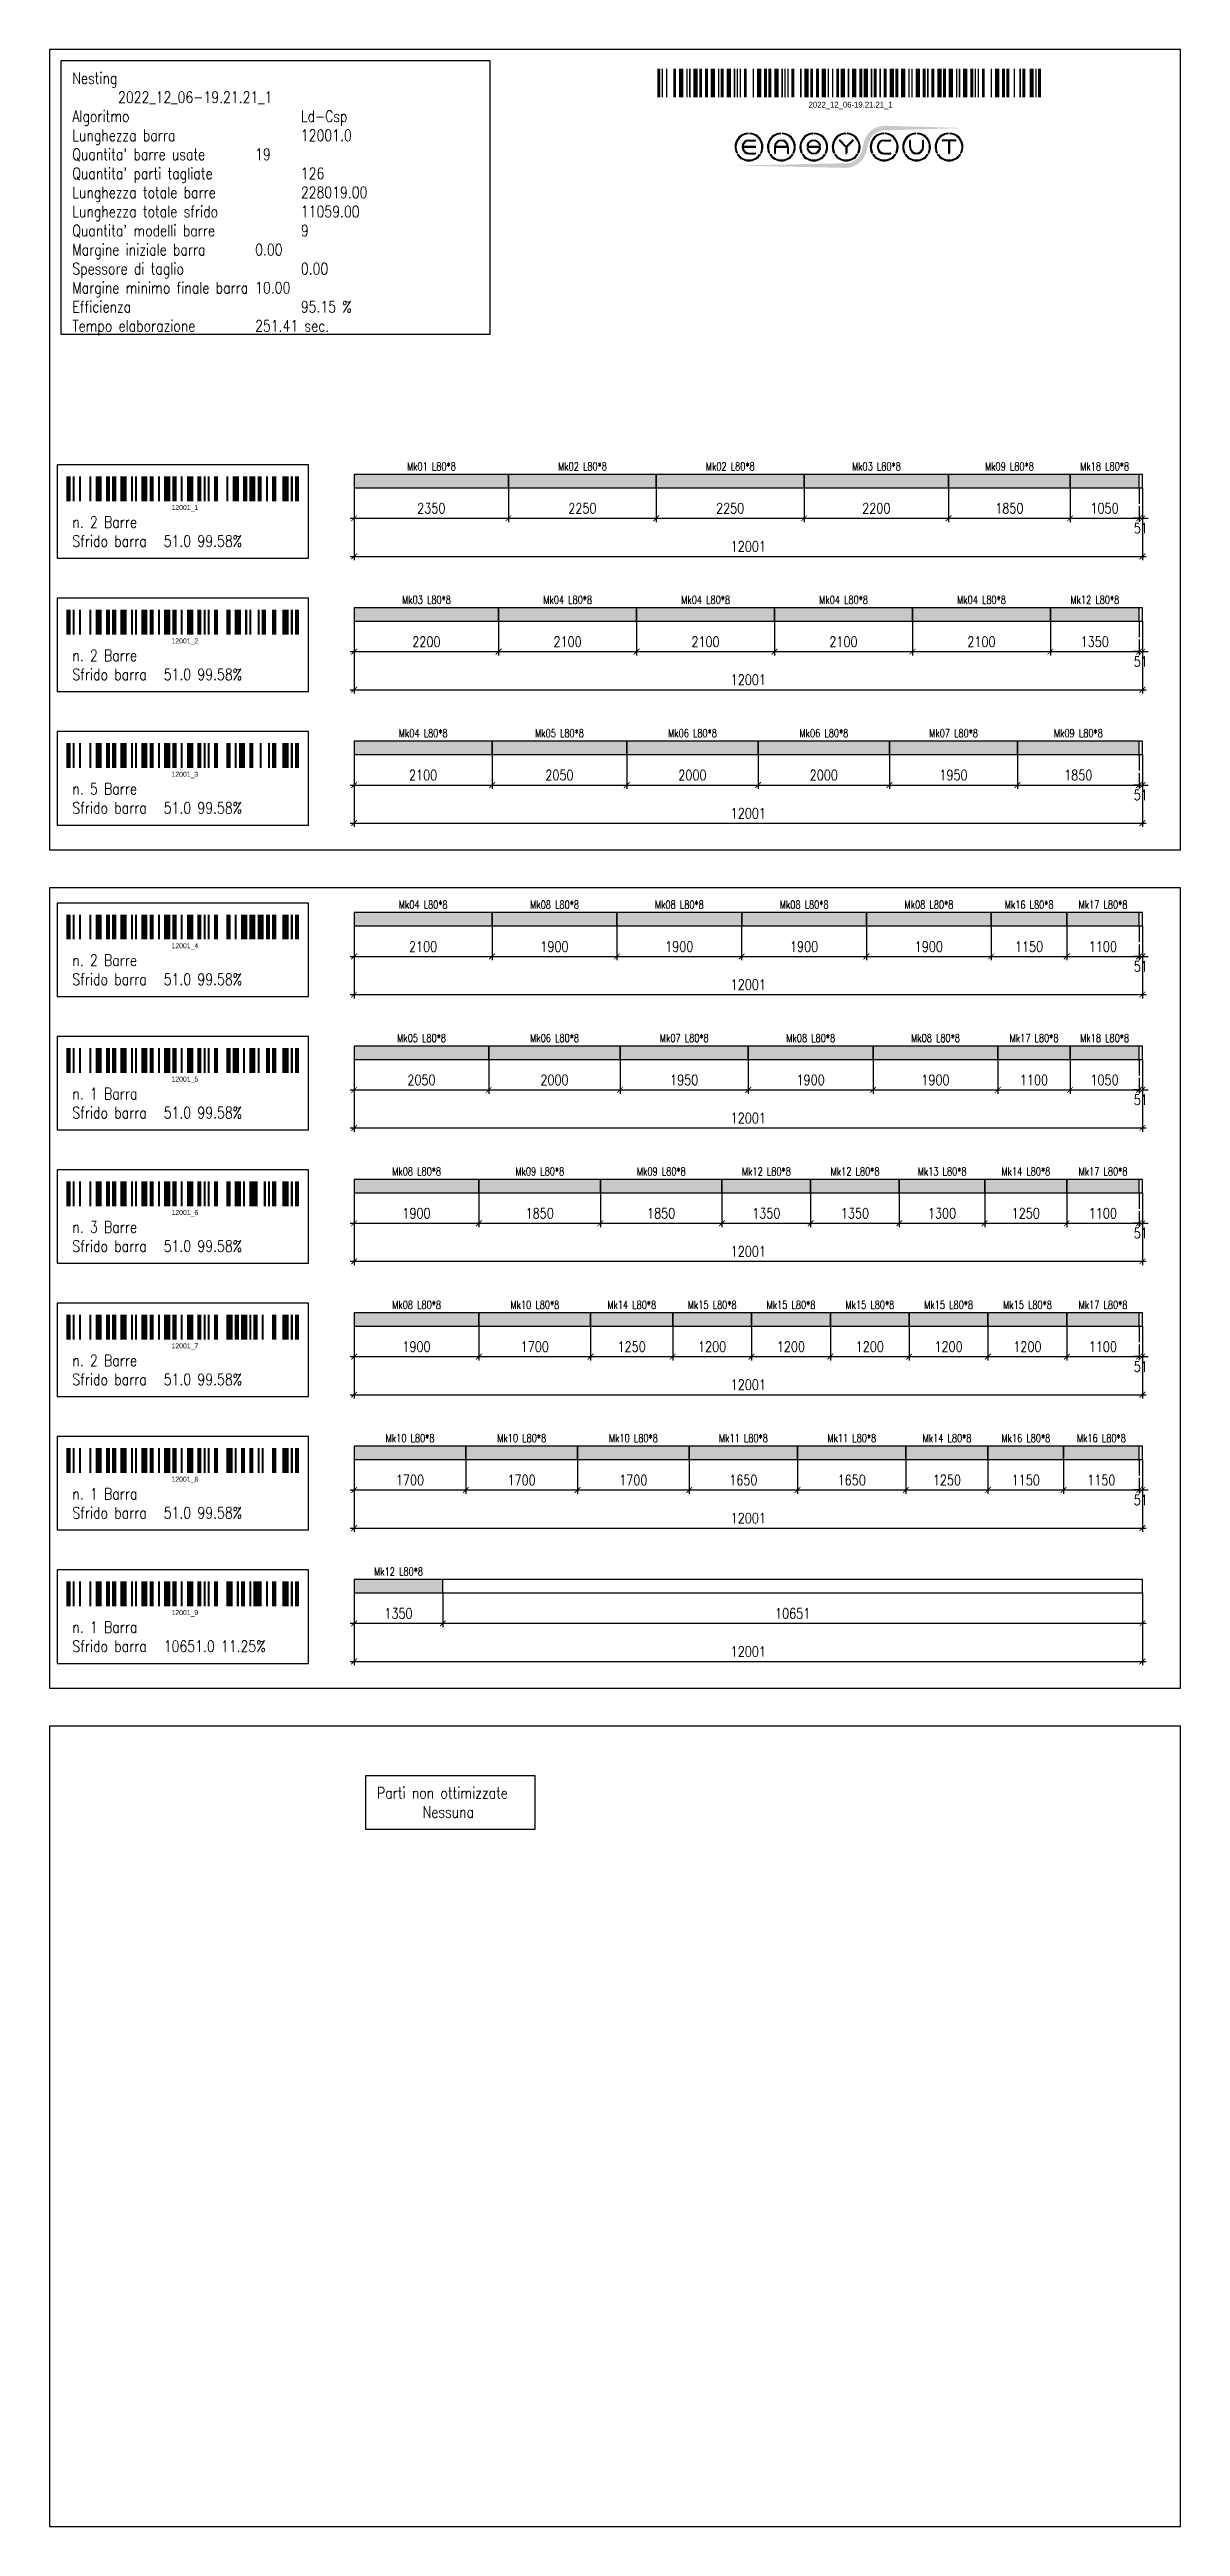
# Model space of a CAD drawing. Header units: millimetres. Extents: x -56 to 421004, y -1 to 91234.
# Drawn here: x 327574 to 344793, y 53379 to 91063 of the extents above; entities that cross this region are included whole.
import ezdxf
from ezdxf.enums import TextEntityAlignment as Align

# ---------------------------------------------------------------- set-up
doc = ezdxf.new("R2010")
doc.units = ezdxf.units.MM
doc.styles.add('EasyCutStyle', font='romans.shx', dxfattribs={"width": 0.8})
doc.styles.add('EasyCutStyleOptimezeBars', font='Romans.shx', dxfattribs={"width": 0.8})
doc.dimstyles.new('EasyCutDimOptimezeBars', dxfattribs={"dimscale": 57.971, "dimtxt": 2.7, "dimasz": 1.5, "dimexe": 1, "dimexo": 0, "dimgap": 1.25, "dimtad": 1, "dimdec": 1, "dimrnd": 0.5, "dimzin": 12, "dimdsep": 46, "dimtxsty": 'EasyCutStyleOptimezeBars', "dimblk": 'ARCHTICK', "dimblk1": 'ARCHTICK', "dimblk2": 'ARCHTICK', "dimcen": 1, "dimdle": 1, "dimclrd": 1, "dimclre": 1, "dimclrt": 3, "dimadec": 3, "dimazin": 0, "dimtfac": 1, "dimtdec": 1, "dimtix": 1, "dimtmove": 0, "dimatfit": 3, "dimfxl": 1, "dimtfill": 1, "dimtolj": 1, "dimtzin": 0, "dimarcsym": 0})

msp = doc.modelspace()

# ---------------------------------------------------------------- texts
at = {"style": 'EasyCutStyle', "width": 0.75}
for s, p in [('Mk01 L80*8', (333388.25, 84659.39)), ('Mk02 L80*8', (335688.25, 84659.39)), ('Mk02 L80*8', (337938.25, 84659.39)), ('Mk03 L80*8', (340163.25, 84659.39)), ('Mk09 L80*8', (342188.25, 84659.39)), ('Mk18 L80*8', (343638.25, 84659.39)), ('Mk03 L80*8', (333313.25, 82630.24)), ('Mk04 L80*8', (335463.25, 82630.24)), ('Mk04 L80*8', (337563.25, 82630.24)), ('Mk04 L80*8', (339663.25, 82630.24)), ('Mk04 L80*8', (341763.25, 82630.24)), ('Mk12 L80*8', (343488.25, 82630.24)), ('Mk04 L80*8', (333263.25, 80601.09)), ('Mk05 L80*8', (335338.25, 80601.09)), ('Mk06 L80*8', (337363.25, 80601.09)), ('Mk06 L80*8', (339363.25, 80601.09)), ('Mk07 L80*8', (341338.25, 80601.09)), ('Mk09 L80*8', (343238.25, 80601.09)), ('Mk04 L80*8', (333263.25, 77992.18)), ('Mk08 L80*8', (335263.25, 77992.18)), ('Mk08 L80*8', (337163.25, 77992.18)), ('Mk08 L80*8', (339063.25, 77992.18)), ('Mk08 L80*8', (340963.25, 77992.18)), ('Mk16 L80*8', (342488.25, 77992.18)), ('Mk17 L80*8', (343613.25, 77992.18)), ('Mk05 L80*8', (333238.25, 75963.02)), ('Mk06 L80*8', (335263.25, 75963.02)), ('Mk07 L80*8', (337238.25, 75963.02)), ('Mk08 L80*8', (339163.25, 75963.02)), ('Mk08 L80*8', (341063.25, 75963.02)), ('Mk17 L80*8', (342563.25, 75963.02)), ('Mk18 L80*8', (343638.25, 75963.02)), ('Mk08 L80*8', (333163.25, 73933.87)), ('Mk09 L80*8', (335038.25, 73933.87)), ('Mk09 L80*8', (336888.25, 73933.87)), ('Mk12 L80*8', (338488.25, 73933.87)), ('Mk12 L80*8', (339838.25, 73933.87)), ('Mk13 L80*8', (341163.25, 73933.87)), ('Mk14 L80*8', (342438.25, 73933.87)), ('Mk17 L80*8', (343613.25, 73933.87)), ('Mk08 L80*8', (333163.25, 71904.72)), ('Mk10 L80*8', (334963.25, 71904.72)), ('Mk14 L80*8', (336438.25, 71904.72)), ('Mk15 L80*8', (337663.25, 71904.72)), ('Mk15 L80*8', (338863.25, 71904.72)), ('Mk15 L80*8', (340063.25, 71904.72)), ('Mk15 L80*8', (341263.25, 71904.72)), ('Mk15 L80*8', (342463.25, 71904.72)), ('Mk17 L80*8', (343613.25, 71904.72)), ('Mk10 L80*8', (333063.25, 69875.56)), ('Mk10 L80*8', (334763.25, 69875.56)), ('Mk10 L80*8', (336463.25, 69875.56)), ('Mk11 L80*8', (338138.25, 69875.56)), ('Mk11 L80*8', (339788.25, 69875.56)), ('Mk14 L80*8', (341238.25, 69875.56)), ('Mk16 L80*8', (342438.25, 69875.56)), ('Mk16 L80*8', (343588.25, 69875.56)), ('Mk12 L80*8', (332888.25, 67846.41))]:
    msp.add_text(s, height=121.749, dxfattribs=at).set_placement(p, align=Align.CENTER)
at = {"color": 71, "insert": (327922.04, 90714.96), "char_height": 173.9274, "attachment_point": 1, "bg_fill": 3, "box_fill_scale": 1.5, "bg_fill_color": 9, "bg_fill_transparency": 2097253}
msp.add_mtext("{\\Fromans|c0;\\W0.8;\\C2;Nesting^I^I^I^I\\C7;2022_12_06-19.21.21_1^J\\C3;Algoritmo^I^I^I^I\\C7;Ld-Csp^J\\C1;Lunghezza barra^I^I^I\\C7;12001.0^J\\C1;Quantita' barre usate^I^I\\C7;19^J\\C1;Quantita' parti tagliate^I^I\\C7;126^J\\C1;Lunghezza totale barre^I^I\\C7;228019.00^J\\C1;Lunghezza totale sfrido^I^I\\C7;11059.00^J\\C1;Quantita' modelli barre^I^I\\C7;9^J\\C1;Margine iniziale barra^I^I\\C7;0.00^J\\C1;Spessore di taglio^I^I^I\\C7;0.00^J\\C1;Margine minimo finale barra^I\\C7;10.00^J\\C1;Efficienza^I^I^I^I\\C7;95.15 %^J\\C1;Tempo elaborazione^I^I\\C7;251.41 sec.", dxfattribs=at)

# ---------------------------------------------------------------- blocks, each defined once
blk = doc.blocks.new('Logo')
h = blk.add_hatch(color=256)
h.set_gradient(color1=(255, 0, 0), color2=(255, 255, 0), tint=1)
h.paths.add_polyline_path([(20.5, 4.4, -0.339454), (37.1, 17.2), (118.6, 19.6), (37.1, 22, 0.339454), (15.8, 5.7), (13.2, -4.2, -0.339454), (-3.4, -16.9), (-118.2, -19.3), (-3.4, -21.7, 0.339454), (17.8, -5.4)])
for color, points in [(140, [(-115.9, -5.7, -1), (-116.7, -6.1, -0.520567), (-104.9, 14.3, -1), (-104.9, 13.5, 0.520567)]), (256, [(-97.3, 0.4), (-110, 0.4, -0.394366), (-103.7, 6.3), (-97.3, 6.3, 1), (-97.3, 7.2), (-103.7, 7.2, 1), (-103.7, -7.2), (-97.3, -7.2, 1), (-97.3, -6.3), (-103.7, -6.3, -0.394366), (-110, -0.4), (-97.3, -0.4, 1)]), (140, [(-91.4, -5.7, 1), (-90.6, -6.1, 0.520567), (-102.4, 14.3, 0.916853), (-102.6, 13.5, 0.043377), (-102.5, 13.5, -0.520567)]), (140, [(-82.3, -5.7, -1), (-83.1, -6.1, -0.520567), (-71.3, 14.3, -1), (-71.3, 13.5, 0.520567)]), (140, [(-57.8, -5.7, 1), (-57, -6.1, 0.520567), (-68.8, 14.3, 1), (-68.9, 13.5, -0.520567)]), (140, [(-48.7, -5.7, -1), (-49.5, -6.1, -0.520567), (-37.7, 14.3, -1), (-37.7, 13.5, 0.520567)]), (256, [(-31.2, -0.4, -0.486114), (-30.3, -1.5, -0.776377), (-42.6, -1.6, 1), (-43.4, -1.9, 0.776377), (-29.5, -1.7, 0.486114), (-31.2, 0.4), (-41.8, 0.4, -0.486114), (-42.6, 1.5, -0.776377), (-30.4, 1.6, 1), (-29.5, 1.9, 0.776377), (-43.5, 1.7, 0.486114), (-41.8, -0.4)]), (140, [(-24.2, -5.7, 1), (-23.4, -6.1, 0.520567), (-35.2, 14.3, 1), (-35.3, 13.5, -0.520567)]), (140, [(-15.1, -5.7, -1), (-15.9, -6.1, -0.520567), (-4.1, 14.3, -1), (-4.1, 13.5, 0.520567)]), (256, [(-9.3, 7.1, 1), (-10, 6.5), (-3.3, -0.2), (-3.3, -6.3, 1), (-2.4, -6.3), (-2.4, -0.2), (4.2, 6.5, 1), (3.6, 7.1), (-2.9, 0.6)]), (140, [(9.4, -5.7, 1), (10.2, -6.1, 0.520567), (-1.6, 14.3, 1), (-1.7, 13.5, -0.520567)]), (140, [(24.2, -5.7, -1), (23.4, -6.1, -0.520567), (35.2, 14.3, -1), (35.3, 13.5, 0.520567)]), (256, [(36.5, -7.2), (42.8, -7.2, 1), (42.8, -6.3), (36.5, -6.3, -1), (36.5, 6.3), (42.8, 6.3, 1), (42.8, 7.2), (36.5, 7.2, 1)]), (140, [(48.7, -5.7, 1), (49.5, -6.1, 0.520567), (37.7, 14.3, 1), (37.7, 13.5, -0.520567)]), (140, [(57.8, -5.7, -1), (57, -6.1, -0.520567), (68.8, 14.3, -1), (68.9, 13.5, 0.520567)]), (256, [(63.7, 0), (63.7, 6.3, 1), (62.9, 6.3), (62.9, 0, 1), (77.3, 0), (77.3, 6.3, 1), (76.4, 6.3), (76.4, 0, -1)]), (140, [(82.3, -5.7, 1), (83.1, -6.1, 0.520567), (71.3, 14.3, 1), (71.3, 13.5, -0.520567)]), (140, [(91.4, -5.7, -1), (90.6, -6.1, -0.520567), (102.4, 14.3, -1), (102.5, 13.5, 0.520567)]), (256, [(96.9, 7.2, 1), (96.9, 6.3), (103.2, 6.3), (103.2, -6.3, 1), (104.1, -6.3), (104.1, 6.3), (110.4, 6.3, 1), (110.4, 7.2)]), (140, [(115.9, -5.7, 1), (116.7, -6.1, 0.520567), (104.9, 14.3, 1), (104.9, 13.5, -0.520567)]), (140, [(-91.9, -8.3, 1), (-92.6, -7.8, -0.520567), (-114.8, -7.8, 1), (-115.5, -8.3, 0.520567)]), (140, [(-58.3, -8.3, 1), (-59, -7.8, -0.520567), (-81.2, -7.8, 1), (-81.9, -8.3, 0.520567)]), (140, [(-24.7, -8.3, 1), (-25.4, -7.8, -0.520567), (-47.6, -7.8, 1), (-48.3, -8.3, 0.520567)]), (140, [(8.9, -8.3, 1), (8.2, -7.8, -0.520567), (-14, -7.8, 1), (-14.7, -8.3, 0.520567)]), (140, [(48.3, -8.3, 1), (47.6, -7.8, -0.520567), (25.4, -7.8, 1), (24.7, -8.3, 0.520567)]), (140, [(81.9, -8.3, 1), (81.2, -7.8, -0.520567), (59, -7.8, 1), (58.3, -8.3, 0.520567)]), (140, [(115.5, -8.3, 1), (114.8, -7.8, -0.520567), (92.6, -7.8, 1), (91.9, -8.3, 0.520567)])]:
    blk.add_hatch(color=color).paths.add_polyline_path(points)
h = blk.add_hatch(color=256)
h.paths.add_polyline_path([(-63.7, -0.4), (-63.7, -6.3, 1), (-62.9, -6.3), (-62.9, 0, 1), (-77.3, 0), (-77.3, -6.3, 1), (-76.4, -6.3), (-76.4, -0.4)])
h.paths.add_polyline_path([(-76.4, 0.4, -0.933992), (-63.8, 0.4)], flags=16)
for p, q in [((-97.3, 0.4), (-110, 0.4)), ((-103.7, 7.2), (-97.3, 7.2)), ((-103.7, 6.3), (-97.3, 6.3)), ((-77.3, 0), (-77.3, -6.3)), ((-63.8, 0.4), (-76.4, 0.4)), ((-62.9, 0), (-62.9, -6.3)), ((-31.2, 0.4), (-41.8, 0.4)), ((-3.3, -0.2), (-10, 6.5)), ((-2.9, 0.6), (-9.3, 7.1)), ((-2.9, 0.6), (3.6, 7.1)), ((-2.4, -0.2), (4.2, 6.5)), ((36.5, 7.2), (42.8, 7.2)), ((36.5, 6.3), (42.8, 6.3)), ((62.9, 0), (62.9, 6.3)), ((63.7, 0), (63.7, 6.3)), ((76.4, 0), (76.4, 6.3)), ((77.3, 0), (77.3, 6.3)), ((110.4, 7.2), (96.9, 7.2)), ((103.2, 6.3), (96.9, 6.3)), ((103.2, 6.3), (103.2, -6.3)), ((104.1, 6.3), (104.1, -6.3)), ((110.4, 6.3), (104.1, 6.3)), ((-97.3, -0.4), (-110, -0.4)), ((-103.7, -6.3), (-97.3, -6.3)), ((-103.7, -7.2), (-97.3, -7.2)), ((-76.4, -0.4), (-76.4, -6.3)), ((-63.7, -0.4), (-76.4, -0.4)), ((-63.7, -0.4), (-63.7, -6.3)), ((-31.2, -0.4), (-41.8, -0.4)), ((-3.3, -0.2), (-3.3, -6.3)), ((-2.4, -0.2), (-2.4, -6.3)), ((36.5, -6.3), (42.8, -6.3)), ((36.5, -7.2), (42.8, -7.2))]:
    blk.add_line(p, q)
at = {"color": 140}
for centre, radius, start, end in [((-103.7, 0), 14.4, 95, 205), ((-103.7, 0), 13.5, 95, 205), ((-104.9, 13.9), 0.432, 275, 95), ((-102.5, 13.9), 0.432, 85, 265), ((-103.7, 0), 13.5, 335, 85), ((-103.7, 0), 14.4, 335, 85), ((-70.1, 0), 14.4, 95, 205), ((-70.1, 0), 13.5, 95, 205), ((-71.3, 13.9), 0.432, 275, 95), ((-68.9, 13.9), 0.432, 85, 265), ((-70.1, 0), 13.5, 335, 85), ((-70.1, 0), 14.4, 335, 85), ((-36.5, 0), 14.4, 95, 205), ((-36.5, 0), 13.5, 95, 205), ((-37.7, 13.9), 0.432, 275, 95), ((-35.3, 13.9), 0.432, 85, 265), ((-36.5, 0), 13.5, 335, 85), ((-36.5, 0), 14.4, 335, 85), ((-2.9, 0), 14.4, 95, 205), ((-2.9, 0), 13.5, 95, 205), ((-4.1, 13.9), 0.432, 275, 95), ((-1.7, 13.9), 0.432, 85, 265), ((-2.9, 0), 13.5, 335, 85), ((-2.9, 0), 14.4, 335, 85), ((36.5, 0), 14.4, 95, 205), ((36.5, 0), 13.5, 95, 205), ((35.3, 13.9), 0.432, 275, 95), ((37.7, 13.9), 0.432, 85, 265), ((36.5, 0), 14.4, 335, 85), ((36.5, 0), 13.5, 335, 85), ((70.1, 0), 14.4, 95, 205), ((70.1, 0), 13.5, 95, 205), ((68.9, 13.9), 0.432, 275, 95), ((71.3, 13.9), 0.432, 85, 265), ((70.1, 0), 14.4, 335, 85), ((70.1, 0), 13.5, 335, 85), ((103.7, 0), 14.4, 95, 205), ((103.7, 0), 13.5, 95, 205), ((102.5, 13.9), 0.432, 275, 95), ((104.9, 13.9), 0.432, 85, 265), ((103.7, 0), 14.4, 335, 85), ((103.7, 0), 13.5, 335, 85), ((-116.3, -5.9), 0.432, 205, 25), ((-115.1, -8), 0.432, 35, 215), ((-103.7, 0), 14.4, 215, 325), ((-103.7, 0), 13.5, 215, 325), ((-92.2, -8), 0.432, 325, 145), ((-91, -5.9), 0.432, 155, 335), ((-82.7, -5.9), 0.432, 205, 25), ((-81.5, -8), 0.432, 35, 215), ((-70.1, 0), 14.4, 215, 325), ((-70.1, 0), 13.5, 215, 325), ((-58.6, -8), 0.432, 325, 145), ((-57.4, -5.9), 0.432, 155, 335), ((-49.1, -5.9), 0.432, 205, 25), ((-47.9, -8), 0.432, 35, 215), ((-36.5, 0), 14.4, 215, 325), ((-36.5, 0), 13.5, 215, 325), ((-25, -8), 0.432, 325, 145), ((-23.8, -5.9), 0.432, 155, 335), ((-15.5, -5.9), 0.432, 205, 25), ((-14.3, -8), 0.432, 35, 215), ((-2.9, 0), 14.4, 215, 325), ((-2.9, 0), 13.5, 215, 325), ((8.6, -8), 0.432, 325, 145), ((9.8, -5.9), 0.432, 155, 335), ((23.8, -5.9), 0.432, 205, 25), ((25, -8), 0.432, 35, 215), ((36.5, 0), 14.4, 215, 325), ((36.5, 0), 13.5, 215, 325), ((47.9, -8), 0.432, 325, 145), ((49.1, -5.9), 0.432, 155, 335), ((57.4, -5.9), 0.432, 205, 25), ((58.6, -8), 0.432, 35, 215), ((70.1, 0), 14.4, 215, 325), ((70.1, 0), 13.5, 215, 325), ((81.5, -8), 0.432, 325, 145), ((82.7, -5.9), 0.432, 155, 335), ((91, -5.9), 0.432, 205, 25), ((92.2, -8), 0.432, 35, 215), ((103.7, 0), 14.4, 215, 325), ((103.7, 0), 13.5, 215, 325), ((115.1, -8), 0.432, 325, 145), ((116.3, -5.9), 0.432, 155, 335)]:
    blk.add_arc(centre, radius, start, end, dxfattribs=at)
for centre, radius, start, end in [((-103.7, 0), 7.2, 90, 270), ((-103.7, 0), 6.34, 90, 176.0904), ((-97.3, 6.8), 0.432, 270, 90), ((-97.3, 0), 0.432, 270, 90), ((-70.1, 0), 7.2, 0, 180), ((-70.1, 0), 6.34, 3.9096, 176.0904), ((-36.5, 0), 7.2, 15, 166.2998), ((-41.8, 1.3), 1.73, 166.2998, 270), ((-41.8, 1.3), 0.864, 166.2998, 270), ((-36.5, 0), 6.34, 15, 166.2998), ((-31.2, -1.3), 1.73, 346.2998, 90), ((-29.9, 1.8), 0.432, 195, 15), ((-9.6, 6.8), 0.432, 45, 225), ((3.9, 6.8), 0.432, 315, 135), ((36.5, 0), 7.2, 90, 270), ((36.5, 0), 6.34, 90, 270), ((42.8, 6.8), 0.432, 270, 90), ((63.3, 6.3), 0.432, 0, 180), ((70.1, 0), 7.2, 180, 0), ((70.1, 0), 6.34, 180, 0), ((76.8, 6.3), 0.432, 0, 180), ((96.9, 6.8), 0.432, 90, 270), ((110.4, 6.8), 0.432, 270, 90), ((-103.7, 0), 6.34, 183.9096, 270), ((-97.3, -6.8), 0.432, 270, 90), ((-76.8, -6.3), 0.432, 180, 0), ((-63.3, -6.3), 0.432, 180, 0), ((-43, -1.8), 0.432, 15, 195), ((-36.5, 0), 7.2, 195, 346.2998), ((-36.5, 0), 6.34, 195, 346.2998), ((-31.2, -1.3), 0.864, 346.2998, 90), ((-2.9, -6.3), 0.432, 180, 0), ((42.8, -6.8), 0.432, 270, 90), ((103.7, -6.3), 0.432, 180, 0)]:
    blk.add_arc(centre, radius, start, end)
blk = doc.blocks.new('BARCODE128_2022_12_06-19.21.21_1')
at = {"linetype": 'Continuous'}
for points, const_width in [([(1, 0), (1, 20)], 2), ([(3.5, 0), (3.5, 20)], 1), ([(6.5, 0), (6.5, 20)], 1), ([(12, 0), (12, 20)], 2), ([(16.5, 0), (16.5, 20)], 3), ([(20.5, 0), (20.5, 20)], 1), ([(22.5, 0), (22.5, 20)], 1), ([(26.5, 0), (26.5, 20)], 3), ([(30, 0), (30, 20)], 2), ([(34, 0), (34, 20)], 2), ([(38.5, 0), (38.5, 20)], 3), ([(42.5, 0), (42.5, 20)], 1), ([(45, 0), (45, 20)], 2), ([(49.5, 0), (49.5, 20)], 3), ([(53.5, 0), (53.5, 20)], 1), ([(55.5, 0), (55.5, 20)], 1), ([(57.5, 0), (57.5, 20)], 1), ([(61, 0), (61, 20)], 2), ([(66.5, 0), (66.5, 20)], 1), ([(70.5, 0), (70.5, 20)], 3), ([(75, 0), (75, 20)], 2), ([(78, 0), (78, 20)], 2), ([(82.5, 0), (82.5, 20)], 3), ([(86.5, 0), (86.5, 20)], 1), ([(88.5, 0), (88.5, 20)], 1), ([(90.5, 0), (90.5, 20)], 1), ([(94, 0), (94, 20)], 2), ([(99.5, 0), (99.5, 20)], 1), ([(103.5, 0), (103.5, 20)], 3), ([(107, 0), (107, 20)], 2), ([(111, 0), (111, 20)], 2), ([(115.5, 0), (115.5, 20)], 3), ([(118.5, 0), (118.5, 20)], 1), ([(121.5, 0), (121.5, 20)], 1), ([(125, 0), (125, 20)], 2), ([(128.5, 0), (128.5, 20)], 3), ([(132.5, 0), (132.5, 20)], 1), ([(136.5, 0), (136.5, 20)], 3), ([(141, 0), (141, 20)], 2), ([(144.5, 0), (144.5, 20)], 3), ([(148.5, 0), (148.5, 20)], 1), ([(151, 0), (151, 20)], 2), ([(154.5, 0), (154.5, 20)], 1), ([(158, 0), (158, 20)], 2), ([(162.5, 0), (162.5, 20)], 3), ([(166, 0), (166, 20)], 2), ([(170.5, 0), (170.5, 20)], 3), ([(174.5, 0), (174.5, 20)], 1), ([(176.5, 0), (176.5, 20)], 1), ([(180.5, 0), (180.5, 20)], 3), ([(185, 0), (185, 20)], 2), ([(187.5, 0), (187.5, 20)], 1), ([(191, 0), (191, 20)], 2), ([(195.5, 0), (195.5, 20)], 3), ([(199, 0), (199, 20)], 2), ([(203.5, 0), (203.5, 20)], 3), ([(207.5, 0), (207.5, 20)], 1), ([(209.5, 0), (209.5, 20)], 1), ([(213.5, 0), (213.5, 20)], 3), ([(218, 0), (218, 20)], 2), ([(220.5, 0), (220.5, 20)], 1), ([(222.5, 0), (222.5, 20)], 1), ([(226, 0), (226, 20)], 2), ([(231.5, 0), (231.5, 20)], 1), ([(235.5, 0), (235.5, 20)], 3), ([(240, 0), (240, 20)], 2), ([(243, 0), (243, 20)], 2), ([(247.5, 0), (247.5, 20)], 1), ([(251.5, 0), (251.5, 20)], 1), ([(254, 0), (254, 20)], 2), ([(259.5, 0), (259.5, 20)], 3), ([(262.5, 0), (262.5, 20)], 1), ([(265, 0), (265, 20)], 2)]:
    blk.add_lwpolyline(points, dxfattribs=dict(at, const_width=const_width))
blk.add_text('2022_12_06-19.21.21_1', height=4).set_placement((134, -7), align=Align.CENTER)
blk = doc.blocks.new('BARCODE128_12001_1')
at = {"linetype": 'Continuous'}
for points, const_width in [([(1, 0), (1, 12)], 2), ([(3.5, 0), (3.5, 12)], 1), ([(6.5, 0), (6.5, 12)], 1), ([(11.5, 0), (11.5, 12)], 1), ([(15.5, 0), (15.5, 12)], 3), ([(20, 0), (20, 12)], 2), ([(23, 0), (23, 12)], 2), ([(27.5, 0), (27.5, 12)], 3), ([(31.5, 0), (31.5, 12)], 1), ([(33.5, 0), (33.5, 12)], 1), ([(37.5, 0), (37.5, 12)], 3), ([(41, 0), (41, 12)], 2), ([(44.5, 0), (44.5, 12)], 1), ([(48.5, 0), (48.5, 12)], 3), ([(52, 0), (52, 12)], 2), ([(55.5, 0), (55.5, 12)], 1), ([(59.5, 0), (59.5, 12)], 3), ([(64, 0), (64, 12)], 2), ([(66.5, 0), (66.5, 12)], 1), ([(68.5, 0), (68.5, 12)], 1), ([(72, 0), (72, 12)], 2), ([(77.5, 0), (77.5, 12)], 1), ([(81.5, 0), (81.5, 12)], 3), ([(86, 0), (86, 12)], 2), ([(89.5, 0), (89.5, 12)], 3), ([(93, 0), (93, 12)], 2), ([(96.5, 0), (96.5, 12)], 1), ([(100, 0), (100, 12)], 2), ([(105.5, 0), (105.5, 12)], 3), ([(108.5, 0), (108.5, 12)], 1), ([(111, 0), (111, 12)], 2)]:
    blk.add_lwpolyline(points, dxfattribs=dict(at, const_width=const_width))
blk.add_text('12001_1', height=2.4).set_placement((57, -4.2), align=Align.CENTER)
blk = doc.blocks.new('_ArchTick')
at = {"color": 0, "linetype": 'ByBlock', "const_width": 0.15}
blk.add_lwpolyline([(-0.5, -0.5), (0.5, 0.5)], dxfattribs=at)
blk = doc.blocks.new('*D1680')
at = {"color": 1, "lineweight": -2}
for p, q in [((332212, 84396), (332212, 83874)), ((334562, 84396), (334562, 83874)), ((332154, 83932), (334620, 83932))]:
    blk.add_line(p, q, dxfattribs=at)
at = {"layer": 'Defpoints', "color": 0}
for p in [(332212, 84396), (334562, 84396), (334562, 83932)]:
    blk.add_point(p, dxfattribs=at)
at = {"color": 1, "lineweight": -2, "xscale": 86.9637, "yscale": 86.9637, "zscale": 86.9637, "rotation": 180}
blk.add_blockref('_ArchTick', (332212, 83932), dxfattribs=at)
at = {"color": 1, "lineweight": -2, "xscale": 86.9637, "yscale": 86.9637, "zscale": 86.9637}
blk.add_blockref('_ArchTick', (334562, 83932), dxfattribs=at)
at = {"color": 3, "insert": (333387, 84083), "char_height": 156.5, "attachment_point": 5, "style": 'EasyCutStyleOptimezeBars', "bg_fill": 3, "box_fill_scale": 1.1, "bg_fill_color": 256, "bg_fill_true_color": 13158600, "bg_fill_transparency": 6313864}
blk.add_mtext('\\A1;2350', dxfattribs=at)
blk = doc.blocks.new('*D1681')
at = {"color": 1, "lineweight": -2}
for p, q in [((334562, 84396), (334562, 83874)), ((336812, 84396), (336812, 83874)), ((334504, 83932), (336870, 83932))]:
    blk.add_line(p, q, dxfattribs=at)
at = {"layer": 'Defpoints', "color": 0}
for p in [(334562, 84396), (336812, 84396), (336812, 83932)]:
    blk.add_point(p, dxfattribs=at)
at = {"color": 1, "lineweight": -2, "xscale": 86.9637, "yscale": 86.9637, "zscale": 86.9637, "rotation": 180}
blk.add_blockref('_ArchTick', (334562, 83932), dxfattribs=at)
at = {"color": 1, "lineweight": -2, "xscale": 86.9637, "yscale": 86.9637, "zscale": 86.9637}
blk.add_blockref('_ArchTick', (336812, 83932), dxfattribs=at)
at = {"color": 3, "insert": (335687, 84083), "char_height": 156.5, "attachment_point": 5, "style": 'EasyCutStyleOptimezeBars', "bg_fill": 3, "box_fill_scale": 1.1, "bg_fill_color": 256, "bg_fill_true_color": 13158600, "bg_fill_transparency": 3800272}
blk.add_mtext('\\A1;2250', dxfattribs=at)
blk = doc.blocks.new('*D1682')
at = {"color": 1, "lineweight": -2}
for p, q in [((336812, 84396), (336812, 83874)), ((339062, 84396), (339062, 83874)), ((336754, 83932), (339120, 83932))]:
    blk.add_line(p, q, dxfattribs=at)
at = {"layer": 'Defpoints', "color": 0}
for p in [(336812, 84396), (339062, 84396), (339062, 83932)]:
    blk.add_point(p, dxfattribs=at)
at = {"color": 1, "lineweight": -2, "xscale": 86.9637, "yscale": 86.9637, "zscale": 86.9637, "rotation": 180}
blk.add_blockref('_ArchTick', (336812, 83932), dxfattribs=at)
at = {"color": 1, "lineweight": -2, "xscale": 86.9637, "yscale": 86.9637, "zscale": 86.9637}
blk.add_blockref('_ArchTick', (339062, 83932), dxfattribs=at)
at = {"color": 3, "insert": (337937, 84083), "char_height": 156.5, "attachment_point": 5, "style": 'EasyCutStyleOptimezeBars', "bg_fill": 3, "box_fill_scale": 1.1, "bg_fill_color": 256, "bg_fill_true_color": 13158600, "bg_fill_transparency": 4621868}
blk.add_mtext('\\A1;2250', dxfattribs=at)
blk = doc.blocks.new('*D1683')
at = {"color": 1, "lineweight": -2}
for p, q in [((339062, 84396), (339062, 83874)), ((341262, 84396), (341262, 83874)), ((339004, 83932), (341320, 83932))]:
    blk.add_line(p, q, dxfattribs=at)
at = {"layer": 'Defpoints', "color": 0}
for p in [(339062, 84396), (341262, 84396), (341262, 83932)]:
    blk.add_point(p, dxfattribs=at)
at = {"color": 1, "lineweight": -2, "xscale": 86.9637, "yscale": 86.9637, "zscale": 86.9637, "rotation": 180}
blk.add_blockref('_ArchTick', (339062, 83932), dxfattribs=at)
at = {"color": 1, "lineweight": -2, "xscale": 86.9637, "yscale": 86.9637, "zscale": 86.9637}
blk.add_blockref('_ArchTick', (341262, 83932), dxfattribs=at)
at = {"color": 3, "insert": (340162, 84083), "char_height": 156.5, "attachment_point": 5, "style": 'EasyCutStyleOptimezeBars', "bg_fill": 3, "box_fill_scale": 1.1, "bg_fill_color": 256, "bg_fill_true_color": 13158600, "bg_fill_transparency": 506808}
blk.add_mtext('\\A1;2200', dxfattribs=at)
blk = doc.blocks.new('*D1684')
at = {"color": 1, "lineweight": -2}
for p, q in [((341262, 84396), (341262, 83874)), ((343112, 84396), (343112, 83874)), ((341204, 83932), (343170, 83932))]:
    blk.add_line(p, q, dxfattribs=at)
at = {"layer": 'Defpoints', "color": 0}
for p in [(341262, 84396), (343112, 84396), (343112, 83932)]:
    blk.add_point(p, dxfattribs=at)
at = {"color": 1, "lineweight": -2, "xscale": 86.9637, "yscale": 86.9637, "zscale": 86.9637, "rotation": 180}
blk.add_blockref('_ArchTick', (341262, 83932), dxfattribs=at)
at = {"color": 1, "lineweight": -2, "xscale": 86.9637, "yscale": 86.9637, "zscale": 86.9637}
blk.add_blockref('_ArchTick', (343112, 83932), dxfattribs=at)
at = {"color": 3, "insert": (342187, 84083), "char_height": 156.5, "attachment_point": 5, "style": 'EasyCutStyleOptimezeBars', "bg_fill": 3, "box_fill_scale": 1.1, "bg_fill_color": 256, "bg_fill_true_color": 13158600, "bg_fill_transparency": 6312832}
blk.add_mtext('\\A1;1850', dxfattribs=at)
blk = doc.blocks.new('*D1685')
at = {"color": 1, "lineweight": -2}
for p, q in [((343112, 84396), (343112, 83874)), ((344162, 84396), (344162, 83874)), ((343054, 83932), (344220, 83932))]:
    blk.add_line(p, q, dxfattribs=at)
at = {"layer": 'Defpoints', "color": 0}
for p in [(343112, 84396), (344162, 84396), (344162, 83932)]:
    blk.add_point(p, dxfattribs=at)
at = {"color": 1, "lineweight": -2, "xscale": 86.9637, "yscale": 86.9637, "zscale": 86.9637, "rotation": 180}
blk.add_blockref('_ArchTick', (343112, 83932), dxfattribs=at)
at = {"color": 1, "lineweight": -2, "xscale": 86.9637, "yscale": 86.9637, "zscale": 86.9637}
blk.add_blockref('_ArchTick', (344162, 83932), dxfattribs=at)
at = {"color": 3, "insert": (343637, 84083), "char_height": 156.5, "attachment_point": 5, "style": 'EasyCutStyleOptimezeBars', "bg_fill": 3, "box_fill_scale": 1.1, "bg_fill_color": 256, "bg_fill_true_color": 13158600, "bg_fill_transparency": 0}
blk.add_mtext('\\A1;1050', dxfattribs=at)
blk = doc.blocks.new('*D1686')
at = {"color": 1, "lineweight": -2}
for p, q in [((344162, 84396), (344162, 83874)), ((344213, 84396), (344213, 83874)), ((344162, 83932), (344075, 83932)), ((344162, 83932), (344213, 83932)), ((344213, 83932), (344300, 83932))]:
    blk.add_line(p, q, dxfattribs=at)
at = {"layer": 'Defpoints', "color": 0}
for p in [(344162, 84396), (344213, 84396)]:
    blk.add_point(p, dxfattribs=at)
at = {"color": 1, "lineweight": -2, "xscale": 86.9637, "yscale": 86.9637, "zscale": 86.9637}
blk.add_blockref('_ArchTick', (344162, 83932), dxfattribs=at)
at = {"color": 1, "lineweight": -2, "xscale": 86.9637, "yscale": 86.9637, "zscale": 86.9637, "rotation": 180}
blk.add_blockref('_ArchTick', (344213, 83932), dxfattribs=at)
at = {"color": 3, "char_height": 156.5, "attachment_point": 5, "style": 'EasyCutStyleOptimezeBars', "bg_fill": 3, "box_fill_scale": 1.1, "bg_fill_color": 256, "bg_fill_true_color": 13158600}
for s, insert, bg_fill_transparency in [('\\A1;', (344188, 84135), 3849932), ('\\A1;51', (344188, 83781), 3846176)]:
    blk.add_mtext(s, dxfattribs=dict(at, insert=insert, bg_fill_transparency=bg_fill_transparency))
at = {"layer": 'Defpoints', "color": 0}
blk.add_point((344213, 83932), dxfattribs=at)
blk = doc.blocks.new('*D1687')
at = {"color": 1, "lineweight": -2}
for p, q in [((332212, 84396), (332212, 83294)), ((344213, 84396), (344213, 83294)), ((332154, 83352), (344271, 83352))]:
    blk.add_line(p, q, dxfattribs=at)
at = {"layer": 'Defpoints', "color": 0}
for p in [(332212, 84396), (344213, 84396), (344213, 83352)]:
    blk.add_point(p, dxfattribs=at)
at = {"color": 1, "lineweight": -2, "xscale": 86.9637, "yscale": 86.9637, "zscale": 86.9637, "rotation": 180}
blk.add_blockref('_ArchTick', (332212, 83352), dxfattribs=at)
at = {"color": 1, "lineweight": -2, "xscale": 86.9637, "yscale": 86.9637, "zscale": 86.9637}
blk.add_blockref('_ArchTick', (344213, 83352), dxfattribs=at)
at = {"color": 3, "insert": (338213, 83503), "char_height": 156.5, "attachment_point": 5, "style": 'EasyCutStyleOptimezeBars', "bg_fill": 3, "box_fill_scale": 1.1, "bg_fill_color": 256, "bg_fill_true_color": 13158600, "bg_fill_transparency": 3888092}
blk.add_mtext('\\A1;12001', dxfattribs=at)
blk = doc.blocks.new('BARCODE128_12001_2')
at = {"linetype": 'Continuous'}
for points, const_width in [([(1, 0), (1, 12)], 2), ([(3.5, 0), (3.5, 12)], 1), ([(6.5, 0), (6.5, 12)], 1), ([(11.5, 0), (11.5, 12)], 1), ([(15.5, 0), (15.5, 12)], 3), ([(20, 0), (20, 12)], 2), ([(23, 0), (23, 12)], 2), ([(27.5, 0), (27.5, 12)], 3), ([(31.5, 0), (31.5, 12)], 1), ([(33.5, 0), (33.5, 12)], 1), ([(37.5, 0), (37.5, 12)], 3), ([(41, 0), (41, 12)], 2), ([(44.5, 0), (44.5, 12)], 1), ([(48.5, 0), (48.5, 12)], 3), ([(52, 0), (52, 12)], 2), ([(55.5, 0), (55.5, 12)], 1), ([(59.5, 0), (59.5, 12)], 3), ([(64, 0), (64, 12)], 2), ([(66.5, 0), (66.5, 12)], 1), ([(68.5, 0), (68.5, 12)], 1), ([(72, 0), (72, 12)], 2), ([(78, 0), (78, 12)], 2), ([(82.5, 0), (82.5, 12)], 3), ([(86.5, 0), (86.5, 12)], 1), ([(88.5, 0), (88.5, 12)], 1), ([(92.5, 0), (92.5, 12)], 1), ([(95, 0), (95, 12)], 2), ([(100, 0), (100, 12)], 2), ([(105.5, 0), (105.5, 12)], 3), ([(108.5, 0), (108.5, 12)], 1), ([(111, 0), (111, 12)], 2)]:
    blk.add_lwpolyline(points, dxfattribs=dict(at, const_width=const_width))
blk.add_text('12001_2', height=2.4).set_placement((57, -4.2), align=Align.CENTER)
blk = doc.blocks.new('*D1688')
at = {"color": 1, "lineweight": -2}
for p, q in [((332212, 82366), (332212, 81845)), ((334412, 82366), (334412, 81845)), ((332154, 81903), (334470, 81903))]:
    blk.add_line(p, q, dxfattribs=at)
at = {"layer": 'Defpoints', "color": 0}
for p in [(332212, 82366), (334412, 82366), (334412, 81903)]:
    blk.add_point(p, dxfattribs=at)
at = {"color": 1, "lineweight": -2, "xscale": 86.9637, "yscale": 86.9637, "zscale": 86.9637, "rotation": 180}
blk.add_blockref('_ArchTick', (332212, 81903), dxfattribs=at)
at = {"color": 1, "lineweight": -2, "xscale": 86.9637, "yscale": 86.9637, "zscale": 86.9637}
blk.add_blockref('_ArchTick', (334412, 81903), dxfattribs=at)
at = {"color": 3, "insert": (333312, 82053), "char_height": 156.5, "attachment_point": 5, "style": 'EasyCutStyleOptimezeBars', "bg_fill": 3, "box_fill_scale": 1.1, "bg_fill_color": 256, "bg_fill_true_color": 13158600, "bg_fill_transparency": 3562700}
blk.add_mtext('\\A1;2200', dxfattribs=at)
blk = doc.blocks.new('*D1689')
at = {"color": 1, "lineweight": -2}
for p, q in [((334412, 82366), (334412, 81845)), ((336512, 82366), (336512, 81845)), ((334354, 81903), (336570, 81903))]:
    blk.add_line(p, q, dxfattribs=at)
at = {"layer": 'Defpoints', "color": 0}
for p in [(334412, 82366), (336512, 82366), (336512, 81903)]:
    blk.add_point(p, dxfattribs=at)
at = {"color": 1, "lineweight": -2, "xscale": 86.9637, "yscale": 86.9637, "zscale": 86.9637, "rotation": 180}
blk.add_blockref('_ArchTick', (334412, 81903), dxfattribs=at)
at = {"color": 1, "lineweight": -2, "xscale": 86.9637, "yscale": 86.9637, "zscale": 86.9637}
blk.add_blockref('_ArchTick', (336512, 81903), dxfattribs=at)
at = {"color": 3, "insert": (335462, 82053), "char_height": 156.5, "attachment_point": 5, "style": 'EasyCutStyleOptimezeBars', "bg_fill": 3, "box_fill_scale": 1.1, "bg_fill_color": 256, "bg_fill_true_color": 13158600, "bg_fill_transparency": 11259504}
blk.add_mtext('\\A1;2100', dxfattribs=at)
blk = doc.blocks.new('*D1690')
at = {"color": 1, "lineweight": -2}
for p, q in [((336512, 82366), (336512, 81845)), ((338612, 82366), (338612, 81845)), ((336454, 81903), (338670, 81903))]:
    blk.add_line(p, q, dxfattribs=at)
at = {"layer": 'Defpoints', "color": 0}
for p in [(336512, 82366), (338612, 82366), (338612, 81903)]:
    blk.add_point(p, dxfattribs=at)
at = {"color": 1, "lineweight": -2, "xscale": 86.9637, "yscale": 86.9637, "zscale": 86.9637, "rotation": 180}
blk.add_blockref('_ArchTick', (336512, 81903), dxfattribs=at)
at = {"color": 1, "lineweight": -2, "xscale": 86.9637, "yscale": 86.9637, "zscale": 86.9637}
blk.add_blockref('_ArchTick', (338612, 81903), dxfattribs=at)
at = {"color": 3, "insert": (337562, 82053), "char_height": 156.5, "attachment_point": 5, "style": 'EasyCutStyleOptimezeBars', "bg_fill": 3, "box_fill_scale": 1.1, "bg_fill_color": 256, "bg_fill_true_color": 13158600, "bg_fill_transparency": 4198928}
blk.add_mtext('\\A1;2100', dxfattribs=at)
blk = doc.blocks.new('*D1691')
at = {"color": 1, "lineweight": -2}
for p, q in [((338612, 82366), (338612, 81845)), ((340712, 82366), (340712, 81845)), ((338554, 81903), (340770, 81903))]:
    blk.add_line(p, q, dxfattribs=at)
at = {"layer": 'Defpoints', "color": 0}
for p in [(338612, 82366), (340712, 82366), (340712, 81903)]:
    blk.add_point(p, dxfattribs=at)
at = {"color": 1, "lineweight": -2, "xscale": 86.9637, "yscale": 86.9637, "zscale": 86.9637, "rotation": 180}
blk.add_blockref('_ArchTick', (338612, 81903), dxfattribs=at)
at = {"color": 1, "lineweight": -2, "xscale": 86.9637, "yscale": 86.9637, "zscale": 86.9637}
blk.add_blockref('_ArchTick', (340712, 81903), dxfattribs=at)
at = {"color": 3, "insert": (339662, 82053), "char_height": 156.5, "attachment_point": 5, "style": 'EasyCutStyleOptimezeBars', "bg_fill": 3, "box_fill_scale": 1.1, "bg_fill_color": 256, "bg_fill_true_color": 13158600, "bg_fill_transparency": 4207456}
blk.add_mtext('\\A1;2100', dxfattribs=at)
blk = doc.blocks.new('*D1692')
at = {"color": 1, "lineweight": -2}
for p, q in [((340712, 82366), (340712, 81845)), ((342812, 82366), (342812, 81845)), ((340654, 81903), (342870, 81903))]:
    blk.add_line(p, q, dxfattribs=at)
at = {"layer": 'Defpoints', "color": 0}
for p in [(340712, 82366), (342812, 82366), (342812, 81903)]:
    blk.add_point(p, dxfattribs=at)
at = {"color": 1, "lineweight": -2, "xscale": 86.9637, "yscale": 86.9637, "zscale": 86.9637, "rotation": 180}
blk.add_blockref('_ArchTick', (340712, 81903), dxfattribs=at)
at = {"color": 1, "lineweight": -2, "xscale": 86.9637, "yscale": 86.9637, "zscale": 86.9637}
blk.add_blockref('_ArchTick', (342812, 81903), dxfattribs=at)
at = {"color": 3, "insert": (341762, 82053), "char_height": 156.5, "attachment_point": 5, "style": 'EasyCutStyleOptimezeBars', "bg_fill": 3, "box_fill_scale": 1.1, "bg_fill_color": 256, "bg_fill_true_color": 13158600, "bg_fill_transparency": 4215984}
blk.add_mtext('\\A1;2100', dxfattribs=at)
blk = doc.blocks.new('*D1693')
at = {"color": 1, "lineweight": -2}
for p, q in [((342812, 82366), (342812, 81845)), ((344162, 82366), (344162, 81845)), ((342754, 81903), (344220, 81903))]:
    blk.add_line(p, q, dxfattribs=at)
at = {"layer": 'Defpoints', "color": 0}
for p in [(342812, 82366), (344162, 82366), (344162, 81903)]:
    blk.add_point(p, dxfattribs=at)
at = {"color": 1, "lineweight": -2, "xscale": 86.9637, "yscale": 86.9637, "zscale": 86.9637, "rotation": 180}
blk.add_blockref('_ArchTick', (342812, 81903), dxfattribs=at)
at = {"color": 1, "lineweight": -2, "xscale": 86.9637, "yscale": 86.9637, "zscale": 86.9637}
blk.add_blockref('_ArchTick', (344162, 81903), dxfattribs=at)
at = {"color": 3, "insert": (343487, 82053), "char_height": 156.5, "attachment_point": 5, "style": 'EasyCutStyleOptimezeBars', "bg_fill": 3, "box_fill_scale": 1.1, "bg_fill_color": 256, "bg_fill_true_color": 13158600, "bg_fill_transparency": 6320056}
blk.add_mtext('\\A1;1350', dxfattribs=at)
blk = doc.blocks.new('*D1694')
at = {"color": 1, "lineweight": -2}
for p, q in [((344162, 82366), (344162, 81845)), ((344213, 82366), (344213, 81845)), ((344162, 81903), (344075, 81903)), ((344162, 81903), (344213, 81903)), ((344213, 81903), (344300, 81903))]:
    blk.add_line(p, q, dxfattribs=at)
at = {"layer": 'Defpoints', "color": 0}
for p in [(344162, 82366), (344213, 82366)]:
    blk.add_point(p, dxfattribs=at)
at = {"color": 1, "lineweight": -2, "xscale": 86.9637, "yscale": 86.9637, "zscale": 86.9637}
blk.add_blockref('_ArchTick', (344162, 81903), dxfattribs=at)
at = {"color": 1, "lineweight": -2, "xscale": 86.9637, "yscale": 86.9637, "zscale": 86.9637, "rotation": 180}
blk.add_blockref('_ArchTick', (344213, 81903), dxfattribs=at)
at = {"color": 3, "char_height": 156.5, "attachment_point": 5, "style": 'EasyCutStyleOptimezeBars', "bg_fill": 3, "box_fill_scale": 1.1, "bg_fill_color": 256, "bg_fill_true_color": 13158600, "bg_fill_transparency": 0}
for s, insert in [('\\A1;51', (344188, 81752)), ('\\A1;', (344188, 82106))]:
    blk.add_mtext(s, dxfattribs=dict(at, insert=insert))
at = {"layer": 'Defpoints', "color": 0}
blk.add_point((344213, 81903), dxfattribs=at)
blk = doc.blocks.new('*D1695')
at = {"color": 1, "lineweight": -2}
for p, q in [((332212, 82366), (332212, 81265)), ((344213, 82366), (344213, 81265)), ((332154, 81323), (344271, 81323))]:
    blk.add_line(p, q, dxfattribs=at)
at = {"layer": 'Defpoints', "color": 0}
for p in [(332212, 82366), (344213, 82366), (344213, 81323)]:
    blk.add_point(p, dxfattribs=at)
at = {"color": 1, "lineweight": -2, "xscale": 86.9637, "yscale": 86.9637, "zscale": 86.9637, "rotation": 180}
blk.add_blockref('_ArchTick', (332212, 81323), dxfattribs=at)
at = {"color": 1, "lineweight": -2, "xscale": 86.9637, "yscale": 86.9637, "zscale": 86.9637}
blk.add_blockref('_ArchTick', (344213, 81323), dxfattribs=at)
at = {"color": 3, "insert": (338213, 81474), "char_height": 156.5, "attachment_point": 5, "style": 'EasyCutStyleOptimezeBars', "bg_fill": 3, "box_fill_scale": 1.1, "bg_fill_color": 256, "bg_fill_true_color": 13158600, "bg_fill_transparency": 11295816}
blk.add_mtext('\\A1;12001', dxfattribs=at)
blk = doc.blocks.new('BARCODE128_12001_3')
at = {"linetype": 'Continuous'}
for points, const_width in [([(1, 0), (1, 12)], 2), ([(3.5, 0), (3.5, 12)], 1), ([(6.5, 0), (6.5, 12)], 1), ([(11.5, 0), (11.5, 12)], 1), ([(15.5, 0), (15.5, 12)], 3), ([(20, 0), (20, 12)], 2), ([(23, 0), (23, 12)], 2), ([(27.5, 0), (27.5, 12)], 3), ([(31.5, 0), (31.5, 12)], 1), ([(33.5, 0), (33.5, 12)], 1), ([(37.5, 0), (37.5, 12)], 3), ([(41, 0), (41, 12)], 2), ([(44.5, 0), (44.5, 12)], 1), ([(48.5, 0), (48.5, 12)], 3), ([(52, 0), (52, 12)], 2), ([(55.5, 0), (55.5, 12)], 1), ([(59.5, 0), (59.5, 12)], 3), ([(64, 0), (64, 12)], 2), ([(66.5, 0), (66.5, 12)], 1), ([(68.5, 0), (68.5, 12)], 1), ([(72, 0), (72, 12)], 2), ([(78, 0), (78, 12)], 2), ([(81.5, 0), (81.5, 12)], 1), ([(84.5, 0), (84.5, 12)], 3), ([(89, 0), (89, 12)], 2), ([(93.5, 0), (93.5, 12)], 1), ([(97.5, 0), (97.5, 12)], 1), ([(100, 0), (100, 12)], 2), ([(105.5, 0), (105.5, 12)], 3), ([(108.5, 0), (108.5, 12)], 1), ([(111, 0), (111, 12)], 2)]:
    blk.add_lwpolyline(points, dxfattribs=dict(at, const_width=const_width))
blk.add_text('12001_3', height=2.4).set_placement((57, -4.2), align=Align.CENTER)
blk = doc.blocks.new('*D1696')
at = {"color": 1, "lineweight": -2}
for p, q in [((332212, 80337), (332212, 79816)), ((334312, 80337), (334312, 79816)), ((332154, 79873), (334370, 79873))]:
    blk.add_line(p, q, dxfattribs=at)
at = {"layer": 'Defpoints', "color": 0}
for p in [(332212, 80337), (334312, 80337), (334312, 79873)]:
    blk.add_point(p, dxfattribs=at)
at = {"color": 1, "lineweight": -2, "xscale": 86.9637, "yscale": 86.9637, "zscale": 86.9637, "rotation": 180}
blk.add_blockref('_ArchTick', (332212, 79873), dxfattribs=at)
at = {"color": 1, "lineweight": -2, "xscale": 86.9637, "yscale": 86.9637, "zscale": 86.9637}
blk.add_blockref('_ArchTick', (334312, 79873), dxfattribs=at)
at = {"color": 3, "insert": (333262, 80024), "char_height": 156.5, "attachment_point": 5, "style": 'EasyCutStyleOptimezeBars', "bg_fill": 3, "box_fill_scale": 1.1, "bg_fill_color": 256, "bg_fill_true_color": 13158600, "bg_fill_transparency": 862604}
blk.add_mtext('\\A1;2100', dxfattribs=at)
blk = doc.blocks.new('*D1697')
at = {"color": 1, "lineweight": -2}
for p, q in [((334312, 80337), (334312, 79816)), ((336362, 80337), (336362, 79816)), ((334254, 79873), (336420, 79873))]:
    blk.add_line(p, q, dxfattribs=at)
at = {"layer": 'Defpoints', "color": 0}
for p in [(334312, 80337), (336362, 80337), (336362, 79873)]:
    blk.add_point(p, dxfattribs=at)
at = {"color": 1, "lineweight": -2, "xscale": 86.9637, "yscale": 86.9637, "zscale": 86.9637, "rotation": 180}
blk.add_blockref('_ArchTick', (334312, 79873), dxfattribs=at)
at = {"color": 1, "lineweight": -2, "xscale": 86.9637, "yscale": 86.9637, "zscale": 86.9637}
blk.add_blockref('_ArchTick', (336362, 79873), dxfattribs=at)
at = {"color": 3, "insert": (335337, 80024), "char_height": 156.5, "attachment_point": 5, "style": 'EasyCutStyleOptimezeBars', "bg_fill": 3, "box_fill_scale": 1.1, "bg_fill_color": 256, "bg_fill_true_color": 13158600, "bg_fill_transparency": 871264}
blk.add_mtext('\\A1;2050', dxfattribs=at)
blk = doc.blocks.new('*D1698')
at = {"color": 1, "lineweight": -2}
for p, q in [((336362, 80337), (336362, 79816)), ((338362, 80337), (338362, 79816)), ((336304, 79873), (338420, 79873))]:
    blk.add_line(p, q, dxfattribs=at)
at = {"layer": 'Defpoints', "color": 0}
for p in [(336362, 80337), (338362, 80337), (338362, 79873)]:
    blk.add_point(p, dxfattribs=at)
at = {"color": 1, "lineweight": -2, "xscale": 86.9637, "yscale": 86.9637, "zscale": 86.9637, "rotation": 180}
blk.add_blockref('_ArchTick', (336362, 79873), dxfattribs=at)
at = {"color": 1, "lineweight": -2, "xscale": 86.9637, "yscale": 86.9637, "zscale": 86.9637}
blk.add_blockref('_ArchTick', (338362, 79873), dxfattribs=at)
at = {"color": 3, "insert": (337362, 80024), "char_height": 156.5, "attachment_point": 5, "style": 'EasyCutStyleOptimezeBars', "bg_fill": 3, "box_fill_scale": 1.1, "bg_fill_color": 256, "bg_fill_true_color": 13158600, "bg_fill_transparency": 876928}
blk.add_mtext('\\A1;2000', dxfattribs=at)
blk = doc.blocks.new('*D1699')
at = {"color": 1, "lineweight": -2}
for p, q in [((338362, 80337), (338362, 79816)), ((340362, 80337), (340362, 79816)), ((338304, 79873), (340420, 79873))]:
    blk.add_line(p, q, dxfattribs=at)
at = {"layer": 'Defpoints', "color": 0}
for p in [(338362, 80337), (340362, 80337), (340362, 79873)]:
    blk.add_point(p, dxfattribs=at)
at = {"color": 1, "lineweight": -2, "xscale": 86.9637, "yscale": 86.9637, "zscale": 86.9637, "rotation": 180}
blk.add_blockref('_ArchTick', (338362, 79873), dxfattribs=at)
at = {"color": 1, "lineweight": -2, "xscale": 86.9637, "yscale": 86.9637, "zscale": 86.9637}
blk.add_blockref('_ArchTick', (340362, 79873), dxfattribs=at)
at = {"color": 3, "insert": (339362, 80024), "char_height": 156.5, "attachment_point": 5, "style": 'EasyCutStyleOptimezeBars', "bg_fill": 3, "box_fill_scale": 1.1, "bg_fill_color": 256, "bg_fill_true_color": 13158600, "bg_fill_transparency": 3562700}
blk.add_mtext('\\A1;2000', dxfattribs=at)
blk = doc.blocks.new('*D1700')
at = {"color": 1, "lineweight": -2}
for p, q in [((340362, 80337), (340362, 79816)), ((342312, 80337), (342312, 79816)), ((340304, 79873), (342370, 79873))]:
    blk.add_line(p, q, dxfattribs=at)
at = {"layer": 'Defpoints', "color": 0}
for p in [(340362, 80337), (342312, 80337), (342312, 79873)]:
    blk.add_point(p, dxfattribs=at)
at = {"color": 1, "lineweight": -2, "xscale": 86.9637, "yscale": 86.9637, "zscale": 86.9637, "rotation": 180}
blk.add_blockref('_ArchTick', (340362, 79873), dxfattribs=at)
at = {"color": 1, "lineweight": -2, "xscale": 86.9637, "yscale": 86.9637, "zscale": 86.9637}
blk.add_blockref('_ArchTick', (342312, 79873), dxfattribs=at)
at = {"color": 3, "insert": (341337, 80024), "char_height": 156.5, "attachment_point": 5, "style": 'EasyCutStyleOptimezeBars', "bg_fill": 3, "box_fill_scale": 1.1, "bg_fill_color": 256, "bg_fill_true_color": 13158600, "bg_fill_transparency": 11450648}
blk.add_mtext('\\A1;1950', dxfattribs=at)
blk = doc.blocks.new('*D1701')
at = {"color": 1, "lineweight": -2}
for p, q in [((342312, 80337), (342312, 79816)), ((344162, 80337), (344162, 79816)), ((342254, 79873), (344220, 79873))]:
    blk.add_line(p, q, dxfattribs=at)
at = {"layer": 'Defpoints', "color": 0}
for p in [(342312, 80337), (344162, 80337), (344162, 79873)]:
    blk.add_point(p, dxfattribs=at)
at = {"color": 1, "lineweight": -2, "xscale": 86.9637, "yscale": 86.9637, "zscale": 86.9637, "rotation": 180}
blk.add_blockref('_ArchTick', (342312, 79873), dxfattribs=at)
at = {"color": 1, "lineweight": -2, "xscale": 86.9637, "yscale": 86.9637, "zscale": 86.9637}
blk.add_blockref('_ArchTick', (344162, 79873), dxfattribs=at)
at = {"color": 3, "insert": (343237, 80024), "char_height": 156.5, "attachment_point": 5, "style": 'EasyCutStyleOptimezeBars', "bg_fill": 3, "box_fill_scale": 1.1, "bg_fill_color": 256, "bg_fill_true_color": 13158600, "bg_fill_transparency": 890368}
blk.add_mtext('\\A1;1850', dxfattribs=at)
blk = doc.blocks.new('*D1702')
at = {"color": 1, "lineweight": -2}
for p, q in [((344162, 80337), (344162, 79816)), ((344213, 80337), (344213, 79816)), ((344162, 79873), (344075, 79873)), ((344162, 79873), (344213, 79873)), ((344213, 79873), (344300, 79873))]:
    blk.add_line(p, q, dxfattribs=at)
at = {"layer": 'Defpoints', "color": 0}
for p in [(344162, 80337), (344213, 80337)]:
    blk.add_point(p, dxfattribs=at)
at = {"color": 1, "lineweight": -2, "xscale": 86.9637, "yscale": 86.9637, "zscale": 86.9637}
blk.add_blockref('_ArchTick', (344162, 79873), dxfattribs=at)
at = {"color": 1, "lineweight": -2, "xscale": 86.9637, "yscale": 86.9637, "zscale": 86.9637, "rotation": 180}
blk.add_blockref('_ArchTick', (344213, 79873), dxfattribs=at)
at = {"color": 3, "char_height": 156.5, "attachment_point": 5, "style": 'EasyCutStyleOptimezeBars', "bg_fill": 3, "box_fill_scale": 1.1, "bg_fill_color": 256, "bg_fill_true_color": 13158600, "bg_fill_transparency": 0}
for s, insert in [('\\A1;', (344188, 80076)), ('\\A1;51', (344188, 79723))]:
    blk.add_mtext(s, dxfattribs=dict(at, insert=insert))
at = {"layer": 'Defpoints', "color": 0}
blk.add_point((344213, 79873), dxfattribs=at)
blk = doc.blocks.new('*D1703')
at = {"color": 1, "lineweight": -2}
for p, q in [((332212, 80337), (332212, 79236)), ((344213, 80337), (344213, 79236)), ((332154, 79294), (344271, 79294))]:
    blk.add_line(p, q, dxfattribs=at)
at = {"layer": 'Defpoints', "color": 0}
for p in [(332212, 80337), (344213, 80337), (344213, 79294)]:
    blk.add_point(p, dxfattribs=at)
at = {"color": 1, "lineweight": -2, "xscale": 86.9637, "yscale": 86.9637, "zscale": 86.9637, "rotation": 180}
blk.add_blockref('_ArchTick', (332212, 79294), dxfattribs=at)
at = {"color": 1, "lineweight": -2, "xscale": 86.9637, "yscale": 86.9637, "zscale": 86.9637}
blk.add_blockref('_ArchTick', (344213, 79294), dxfattribs=at)
at = {"color": 3, "insert": (338213, 79444), "char_height": 156.5, "attachment_point": 5, "style": 'EasyCutStyleOptimezeBars', "bg_fill": 3, "box_fill_scale": 1.1, "bg_fill_color": 256, "bg_fill_true_color": 13158600, "bg_fill_transparency": 11486120}
blk.add_mtext('\\A1;12001', dxfattribs=at)
blk = doc.blocks.new('BARCODE128_12001_4')
at = {"linetype": 'Continuous'}
for points, const_width in [([(1, 0), (1, 12)], 2), ([(3.5, 0), (3.5, 12)], 1), ([(6.5, 0), (6.5, 12)], 1), ([(11.5, 0), (11.5, 12)], 1), ([(15.5, 0), (15.5, 12)], 3), ([(20, 0), (20, 12)], 2), ([(23, 0), (23, 12)], 2), ([(27.5, 0), (27.5, 12)], 3), ([(31.5, 0), (31.5, 12)], 1), ([(33.5, 0), (33.5, 12)], 1), ([(37.5, 0), (37.5, 12)], 3), ([(41, 0), (41, 12)], 2), ([(44.5, 0), (44.5, 12)], 1), ([(48.5, 0), (48.5, 12)], 3), ([(52, 0), (52, 12)], 2), ([(55.5, 0), (55.5, 12)], 1), ([(59.5, 0), (59.5, 12)], 3), ([(64, 0), (64, 12)], 2), ([(66.5, 0), (66.5, 12)], 1), ([(68.5, 0), (68.5, 12)], 1), ([(72, 0), (72, 12)], 2), ([(78, 0), (78, 12)], 2), ([(81.5, 0), (81.5, 12)], 1), ([(85.5, 0), (85.5, 12)], 3), ([(89.5, 0), (89.5, 12)], 3), ([(93.5, 0), (93.5, 12)], 3), ([(97, 0), (97, 12)], 2), ([(100, 0), (100, 12)], 2), ([(105.5, 0), (105.5, 12)], 3), ([(108.5, 0), (108.5, 12)], 1), ([(111, 0), (111, 12)], 2)]:
    blk.add_lwpolyline(points, dxfattribs=dict(at, const_width=const_width))
blk.add_text('12001_4', height=2.4).set_placement((57, -4.2), align=Align.CENTER)
blk = doc.blocks.new('*D1704')
at = {"color": 1, "lineweight": -2}
for p, q in [((332212, 77728), (332212, 77207)), ((334312, 77728), (334312, 77207)), ((332154, 77265), (334370, 77265))]:
    blk.add_line(p, q, dxfattribs=at)
at = {"layer": 'Defpoints', "color": 0}
for p in [(332212, 77728), (334312, 77728), (334312, 77265)]:
    blk.add_point(p, dxfattribs=at)
at = {"color": 1, "lineweight": -2, "xscale": 86.9637, "yscale": 86.9637, "zscale": 86.9637, "rotation": 180}
blk.add_blockref('_ArchTick', (332212, 77265), dxfattribs=at)
at = {"color": 1, "lineweight": -2, "xscale": 86.9637, "yscale": 86.9637, "zscale": 86.9637}
blk.add_blockref('_ArchTick', (334312, 77265), dxfattribs=at)
at = {"color": 3, "insert": (333262, 77415), "char_height": 156.5, "attachment_point": 5, "style": 'EasyCutStyleOptimezeBars', "bg_fill": 3, "box_fill_scale": 1.1, "bg_fill_color": 256, "bg_fill_true_color": 13158600, "bg_fill_transparency": 9995168}
blk.add_mtext('\\A1;2100', dxfattribs=at)
blk = doc.blocks.new('*D1705')
at = {"color": 1, "lineweight": -2}
for p, q in [((334312, 77728), (334312, 77207)), ((336212, 77728), (336212, 77207)), ((334254, 77265), (336270, 77265))]:
    blk.add_line(p, q, dxfattribs=at)
at = {"layer": 'Defpoints', "color": 0}
for p in [(334312, 77728), (336212, 77728), (336212, 77265)]:
    blk.add_point(p, dxfattribs=at)
at = {"color": 1, "lineweight": -2, "xscale": 86.9637, "yscale": 86.9637, "zscale": 86.9637, "rotation": 180}
blk.add_blockref('_ArchTick', (334312, 77265), dxfattribs=at)
at = {"color": 1, "lineweight": -2, "xscale": 86.9637, "yscale": 86.9637, "zscale": 86.9637}
blk.add_blockref('_ArchTick', (336212, 77265), dxfattribs=at)
at = {"color": 3, "insert": (335262, 77415), "char_height": 156.5, "attachment_point": 5, "style": 'EasyCutStyleOptimezeBars', "bg_fill": 3, "box_fill_scale": 1.1, "bg_fill_color": 256, "bg_fill_true_color": 13158600, "bg_fill_transparency": 0}
blk.add_mtext('\\A1;1900', dxfattribs=at)
blk = doc.blocks.new('*D1706')
at = {"color": 1, "lineweight": -2}
for p, q in [((336212, 77728), (336212, 77207)), ((338112, 77728), (338112, 77207)), ((336154, 77265), (338170, 77265))]:
    blk.add_line(p, q, dxfattribs=at)
at = {"layer": 'Defpoints', "color": 0}
for p in [(336212, 77728), (338112, 77728), (338112, 77265)]:
    blk.add_point(p, dxfattribs=at)
at = {"color": 1, "lineweight": -2, "xscale": 86.9637, "yscale": 86.9637, "zscale": 86.9637, "rotation": 180}
blk.add_blockref('_ArchTick', (336212, 77265), dxfattribs=at)
at = {"color": 1, "lineweight": -2, "xscale": 86.9637, "yscale": 86.9637, "zscale": 86.9637}
blk.add_blockref('_ArchTick', (338112, 77265), dxfattribs=at)
at = {"color": 3, "insert": (337162, 77415), "char_height": 156.5, "attachment_point": 5, "style": 'EasyCutStyleOptimezeBars', "bg_fill": 3, "box_fill_scale": 1.1, "bg_fill_color": 256, "bg_fill_true_color": 13158600, "bg_fill_transparency": 1302944}
blk.add_mtext('\\A1;1900', dxfattribs=at)
blk = doc.blocks.new('*D1707')
at = {"color": 1, "lineweight": -2}
for p, q in [((338112, 77728), (338112, 77207)), ((340012, 77728), (340012, 77207)), ((338054, 77265), (340070, 77265))]:
    blk.add_line(p, q, dxfattribs=at)
at = {"layer": 'Defpoints', "color": 0}
for p in [(338112, 77728), (340012, 77728), (340012, 77265)]:
    blk.add_point(p, dxfattribs=at)
at = {"color": 1, "lineweight": -2, "xscale": 86.9637, "yscale": 86.9637, "zscale": 86.9637, "rotation": 180}
blk.add_blockref('_ArchTick', (338112, 77265), dxfattribs=at)
at = {"color": 1, "lineweight": -2, "xscale": 86.9637, "yscale": 86.9637, "zscale": 86.9637}
blk.add_blockref('_ArchTick', (340012, 77265), dxfattribs=at)
at = {"color": 3, "insert": (339062, 77415), "char_height": 156.5, "attachment_point": 5, "style": 'EasyCutStyleOptimezeBars', "bg_fill": 3, "box_fill_scale": 1.1, "bg_fill_color": 256, "bg_fill_true_color": 13158600, "bg_fill_transparency": 9991556}
blk.add_mtext('\\A1;1900', dxfattribs=at)
blk = doc.blocks.new('*D1708')
at = {"color": 1, "lineweight": -2}
for p, q in [((340012, 77728), (340012, 77207)), ((341912, 77728), (341912, 77207)), ((339954, 77265), (341970, 77265))]:
    blk.add_line(p, q, dxfattribs=at)
at = {"layer": 'Defpoints', "color": 0}
for p in [(340012, 77728), (341912, 77728), (341912, 77265)]:
    blk.add_point(p, dxfattribs=at)
at = {"color": 1, "lineweight": -2, "xscale": 86.9637, "yscale": 86.9637, "zscale": 86.9637, "rotation": 180}
blk.add_blockref('_ArchTick', (340012, 77265), dxfattribs=at)
at = {"color": 1, "lineweight": -2, "xscale": 86.9637, "yscale": 86.9637, "zscale": 86.9637}
blk.add_blockref('_ArchTick', (341912, 77265), dxfattribs=at)
at = {"color": 3, "insert": (340962, 77415), "char_height": 156.5, "attachment_point": 5, "style": 'EasyCutStyleOptimezeBars', "bg_fill": 3, "box_fill_scale": 1.1, "bg_fill_color": 256, "bg_fill_true_color": 13158600, "bg_fill_transparency": 9537400}
blk.add_mtext('\\A1;1900', dxfattribs=at)
blk = doc.blocks.new('*D1709')
at = {"color": 1, "lineweight": -2}
for p, q in [((341912, 77728), (341912, 77207)), ((343062, 77728), (343062, 77207)), ((341854, 77265), (343120, 77265))]:
    blk.add_line(p, q, dxfattribs=at)
at = {"layer": 'Defpoints', "color": 0}
for p in [(341912, 77728), (343062, 77728), (343062, 77265)]:
    blk.add_point(p, dxfattribs=at)
at = {"color": 1, "lineweight": -2, "xscale": 86.9637, "yscale": 86.9637, "zscale": 86.9637, "rotation": 180}
blk.add_blockref('_ArchTick', (341912, 77265), dxfattribs=at)
at = {"color": 1, "lineweight": -2, "xscale": 86.9637, "yscale": 86.9637, "zscale": 86.9637}
blk.add_blockref('_ArchTick', (343062, 77265), dxfattribs=at)
at = {"color": 3, "insert": (342487, 77415), "char_height": 156.5, "attachment_point": 5, "style": 'EasyCutStyleOptimezeBars', "bg_fill": 3, "box_fill_scale": 1.1, "bg_fill_color": 256, "bg_fill_true_color": 13158600, "bg_fill_transparency": 9537696}
blk.add_mtext('\\A1;1150', dxfattribs=at)
blk = doc.blocks.new('*D1710')
at = {"color": 1, "lineweight": -2}
for p, q in [((343062, 77728), (343062, 77207)), ((344162, 77728), (344162, 77207)), ((343004, 77265), (344220, 77265))]:
    blk.add_line(p, q, dxfattribs=at)
at = {"layer": 'Defpoints', "color": 0}
for p in [(343062, 77728), (344162, 77728), (344162, 77265)]:
    blk.add_point(p, dxfattribs=at)
at = {"color": 1, "lineweight": -2, "xscale": 86.9637, "yscale": 86.9637, "zscale": 86.9637, "rotation": 180}
blk.add_blockref('_ArchTick', (343062, 77265), dxfattribs=at)
at = {"color": 1, "lineweight": -2, "xscale": 86.9637, "yscale": 86.9637, "zscale": 86.9637}
blk.add_blockref('_ArchTick', (344162, 77265), dxfattribs=at)
at = {"color": 3, "insert": (343612, 77415), "char_height": 156.5, "attachment_point": 5, "style": 'EasyCutStyleOptimezeBars', "bg_fill": 3, "box_fill_scale": 1.1, "bg_fill_color": 256, "bg_fill_true_color": 13158600, "bg_fill_transparency": 1331152}
blk.add_mtext('\\A1;1100', dxfattribs=at)
blk = doc.blocks.new('*D1711')
at = {"color": 1, "lineweight": -2}
for p, q in [((344162, 77728), (344162, 77207)), ((344213, 77728), (344213, 77207)), ((344162, 77265), (344075, 77265)), ((344162, 77265), (344213, 77265)), ((344213, 77265), (344300, 77265))]:
    blk.add_line(p, q, dxfattribs=at)
at = {"layer": 'Defpoints', "color": 0}
for p in [(344162, 77728), (344213, 77728)]:
    blk.add_point(p, dxfattribs=at)
at = {"color": 1, "lineweight": -2, "xscale": 86.9637, "yscale": 86.9637, "zscale": 86.9637}
blk.add_blockref('_ArchTick', (344162, 77265), dxfattribs=at)
at = {"color": 1, "lineweight": -2, "xscale": 86.9637, "yscale": 86.9637, "zscale": 86.9637, "rotation": 180}
blk.add_blockref('_ArchTick', (344213, 77265), dxfattribs=at)
at = {"color": 3, "char_height": 156.5, "attachment_point": 5, "style": 'EasyCutStyleOptimezeBars', "bg_fill": 3, "box_fill_scale": 1.1, "bg_fill_color": 256, "bg_fill_true_color": 13158600, "bg_fill_transparency": 0}
for s, insert in [('\\A1;', (344188, 77467)), ('\\A1;51', (344188, 77114))]:
    blk.add_mtext(s, dxfattribs=dict(at, insert=insert))
at = {"layer": 'Defpoints', "color": 0}
blk.add_point((344213, 77265), dxfattribs=at)
blk = doc.blocks.new('*D1712')
at = {"color": 1, "lineweight": -2}
for p, q in [((332212, 77728), (332212, 76627)), ((344213, 77728), (344213, 76627)), ((332154, 76685), (344271, 76685))]:
    blk.add_line(p, q, dxfattribs=at)
at = {"layer": 'Defpoints', "color": 0}
for p in [(332212, 77728), (344213, 77728), (344213, 76685)]:
    blk.add_point(p, dxfattribs=at)
at = {"color": 1, "lineweight": -2, "xscale": 86.9637, "yscale": 86.9637, "zscale": 86.9637, "rotation": 180}
blk.add_blockref('_ArchTick', (332212, 76685), dxfattribs=at)
at = {"color": 1, "lineweight": -2, "xscale": 86.9637, "yscale": 86.9637, "zscale": 86.9637}
blk.add_blockref('_ArchTick', (344213, 76685), dxfattribs=at)
at = {"color": 3, "insert": (338213, 76836), "char_height": 156.5, "attachment_point": 5, "style": 'EasyCutStyleOptimezeBars', "bg_fill": 3, "box_fill_scale": 1.1, "bg_fill_color": 256, "bg_fill_true_color": 13158600, "bg_fill_transparency": 9996200}
blk.add_mtext('\\A1;12001', dxfattribs=at)
blk = doc.blocks.new('BARCODE128_12001_5')
at = {"linetype": 'Continuous'}
for points, const_width in [([(1, 0), (1, 12)], 2), ([(3.5, 0), (3.5, 12)], 1), ([(6.5, 0), (6.5, 12)], 1), ([(11.5, 0), (11.5, 12)], 1), ([(15.5, 0), (15.5, 12)], 3), ([(20, 0), (20, 12)], 2), ([(23, 0), (23, 12)], 2), ([(27.5, 0), (27.5, 12)], 3), ([(31.5, 0), (31.5, 12)], 1), ([(33.5, 0), (33.5, 12)], 1), ([(37.5, 0), (37.5, 12)], 3), ([(41, 0), (41, 12)], 2), ([(44.5, 0), (44.5, 12)], 1), ([(48.5, 0), (48.5, 12)], 3), ([(52, 0), (52, 12)], 2), ([(55.5, 0), (55.5, 12)], 1), ([(59.5, 0), (59.5, 12)], 3), ([(64, 0), (64, 12)], 2), ([(66.5, 0), (66.5, 12)], 1), ([(68.5, 0), (68.5, 12)], 1), ([(72, 0), (72, 12)], 2), ([(78, 0), (78, 12)], 2), ([(81.5, 0), (81.5, 12)], 3), ([(85.5, 0), (85.5, 12)], 1), ([(89.5, 0), (89.5, 12)], 3), ([(92.5, 0), (92.5, 12)], 1), ([(97, 0), (97, 12)], 2), ([(100, 0), (100, 12)], 2), ([(105.5, 0), (105.5, 12)], 3), ([(108.5, 0), (108.5, 12)], 1), ([(111, 0), (111, 12)], 2)]:
    blk.add_lwpolyline(points, dxfattribs=dict(at, const_width=const_width))
blk.add_text('12001_5', height=2.4).set_placement((57, -4.2), align=Align.CENTER)
blk = doc.blocks.new('*D1713')
at = {"color": 1, "lineweight": -2}
for p, q in [((332212, 75699), (332212, 75177)), ((334262, 75699), (334262, 75177)), ((332154, 75235), (334320, 75235))]:
    blk.add_line(p, q, dxfattribs=at)
at = {"layer": 'Defpoints', "color": 0}
for p in [(332212, 75699), (334262, 75699), (334262, 75235)]:
    blk.add_point(p, dxfattribs=at)
at = {"color": 1, "lineweight": -2, "xscale": 86.9637, "yscale": 86.9637, "zscale": 86.9637, "rotation": 180}
blk.add_blockref('_ArchTick', (332212, 75235), dxfattribs=at)
at = {"color": 1, "lineweight": -2, "xscale": 86.9637, "yscale": 86.9637, "zscale": 86.9637}
blk.add_blockref('_ArchTick', (334262, 75235), dxfattribs=at)
at = {"color": 3, "insert": (333237, 75386), "char_height": 156.5, "attachment_point": 5, "style": 'EasyCutStyleOptimezeBars', "bg_fill": 3, "box_fill_scale": 1.1, "bg_fill_color": 256, "bg_fill_true_color": 13158600, "bg_fill_transparency": 9995168}
blk.add_mtext('\\A1;2050', dxfattribs=at)
blk = doc.blocks.new('*D1714')
at = {"color": 1, "lineweight": -2}
for p, q in [((334262, 75699), (334262, 75177)), ((336262, 75699), (336262, 75177)), ((334204, 75235), (336320, 75235))]:
    blk.add_line(p, q, dxfattribs=at)
at = {"layer": 'Defpoints', "color": 0}
for p in [(334262, 75699), (336262, 75699), (336262, 75235)]:
    blk.add_point(p, dxfattribs=at)
at = {"color": 1, "lineweight": -2, "xscale": 86.9637, "yscale": 86.9637, "zscale": 86.9637, "rotation": 180}
blk.add_blockref('_ArchTick', (334262, 75235), dxfattribs=at)
at = {"color": 1, "lineweight": -2, "xscale": 86.9637, "yscale": 86.9637, "zscale": 86.9637}
blk.add_blockref('_ArchTick', (336262, 75235), dxfattribs=at)
at = {"color": 3, "insert": (335262, 75386), "char_height": 156.5, "attachment_point": 5, "style": 'EasyCutStyleOptimezeBars', "bg_fill": 3, "box_fill_scale": 1.1, "bg_fill_color": 256, "bg_fill_true_color": 13158600, "bg_fill_transparency": 1336572}
blk.add_mtext('\\A1;2000', dxfattribs=at)
blk = doc.blocks.new('*D1715')
at = {"color": 1, "lineweight": -2}
for p, q in [((336262, 75699), (336262, 75177)), ((338212, 75699), (338212, 75177)), ((336204, 75235), (338270, 75235))]:
    blk.add_line(p, q, dxfattribs=at)
at = {"layer": 'Defpoints', "color": 0}
for p in [(336262, 75699), (338212, 75699), (338212, 75235)]:
    blk.add_point(p, dxfattribs=at)
at = {"color": 1, "lineweight": -2, "xscale": 86.9637, "yscale": 86.9637, "zscale": 86.9637, "rotation": 180}
blk.add_blockref('_ArchTick', (336262, 75235), dxfattribs=at)
at = {"color": 1, "lineweight": -2, "xscale": 86.9637, "yscale": 86.9637, "zscale": 86.9637}
blk.add_blockref('_ArchTick', (338212, 75235), dxfattribs=at)
at = {"color": 3, "insert": (337237, 75386), "char_height": 156.5, "attachment_point": 5, "style": 'EasyCutStyleOptimezeBars', "bg_fill": 3, "box_fill_scale": 1.1, "bg_fill_color": 256, "bg_fill_true_color": 13158600, "bg_fill_transparency": 1369884}
blk.add_mtext('\\A1;1950', dxfattribs=at)
blk = doc.blocks.new('*D1716')
at = {"color": 1, "lineweight": -2}
for p, q in [((338212, 75699), (338212, 75177)), ((340112, 75699), (340112, 75177)), ((338154, 75235), (340170, 75235))]:
    blk.add_line(p, q, dxfattribs=at)
at = {"layer": 'Defpoints', "color": 0}
for p in [(338212, 75699), (340112, 75699), (340112, 75235)]:
    blk.add_point(p, dxfattribs=at)
at = {"color": 1, "lineweight": -2, "xscale": 86.9637, "yscale": 86.9637, "zscale": 86.9637, "rotation": 180}
blk.add_blockref('_ArchTick', (338212, 75235), dxfattribs=at)
at = {"color": 1, "lineweight": -2, "xscale": 86.9637, "yscale": 86.9637, "zscale": 86.9637}
blk.add_blockref('_ArchTick', (340112, 75235), dxfattribs=at)
at = {"color": 3, "insert": (339162, 75386), "char_height": 156.5, "attachment_point": 5, "style": 'EasyCutStyleOptimezeBars', "bg_fill": 3, "box_fill_scale": 1.1, "bg_fill_color": 256, "bg_fill_true_color": 13158600, "bg_fill_transparency": 9996716}
blk.add_mtext('\\A1;1900', dxfattribs=at)
blk = doc.blocks.new('*D1717')
at = {"color": 1, "lineweight": -2}
for p, q in [((340112, 75699), (340112, 75177)), ((342012, 75699), (342012, 75177)), ((340054, 75235), (342070, 75235))]:
    blk.add_line(p, q, dxfattribs=at)
at = {"layer": 'Defpoints', "color": 0}
for p in [(340112, 75699), (342012, 75699), (342012, 75235)]:
    blk.add_point(p, dxfattribs=at)
at = {"color": 1, "lineweight": -2, "xscale": 86.9637, "yscale": 86.9637, "zscale": 86.9637, "rotation": 180}
blk.add_blockref('_ArchTick', (340112, 75235), dxfattribs=at)
at = {"color": 1, "lineweight": -2, "xscale": 86.9637, "yscale": 86.9637, "zscale": 86.9637}
blk.add_blockref('_ArchTick', (342012, 75235), dxfattribs=at)
at = {"color": 3, "insert": (341062, 75386), "char_height": 156.5, "attachment_point": 5, "style": 'EasyCutStyleOptimezeBars', "bg_fill": 3, "box_fill_scale": 1.1, "bg_fill_color": 256, "bg_fill_true_color": 13158600, "bg_fill_transparency": 4259909}
blk.add_mtext('\\A1;1900', dxfattribs=at)
blk = doc.blocks.new('*D1718')
at = {"color": 1, "lineweight": -2}
for p, q in [((342012, 75699), (342012, 75177)), ((343112, 75699), (343112, 75177)), ((341954, 75235), (343170, 75235))]:
    blk.add_line(p, q, dxfattribs=at)
at = {"layer": 'Defpoints', "color": 0}
for p in [(342012, 75699), (343112, 75699), (343112, 75235)]:
    blk.add_point(p, dxfattribs=at)
at = {"color": 1, "lineweight": -2, "xscale": 86.9637, "yscale": 86.9637, "zscale": 86.9637, "rotation": 180}
blk.add_blockref('_ArchTick', (342012, 75235), dxfattribs=at)
at = {"color": 1, "lineweight": -2, "xscale": 86.9637, "yscale": 86.9637, "zscale": 86.9637}
blk.add_blockref('_ArchTick', (343112, 75235), dxfattribs=at)
at = {"color": 3, "insert": (342562, 75386), "char_height": 156.5, "attachment_point": 5, "style": 'EasyCutStyleOptimezeBars', "bg_fill": 3, "box_fill_scale": 1.1, "bg_fill_color": 256, "bg_fill_true_color": 13158600, "bg_fill_transparency": 1399120}
blk.add_mtext('\\A1;1100', dxfattribs=at)
blk = doc.blocks.new('*D1719')
at = {"color": 1, "lineweight": -2}
for p, q in [((343112, 75699), (343112, 75177)), ((344162, 75699), (344162, 75177)), ((343054, 75235), (344220, 75235))]:
    blk.add_line(p, q, dxfattribs=at)
at = {"layer": 'Defpoints', "color": 0}
for p in [(343112, 75699), (344162, 75699), (344162, 75235)]:
    blk.add_point(p, dxfattribs=at)
at = {"color": 1, "lineweight": -2, "xscale": 86.9637, "yscale": 86.9637, "zscale": 86.9637, "rotation": 180}
blk.add_blockref('_ArchTick', (343112, 75235), dxfattribs=at)
at = {"color": 1, "lineweight": -2, "xscale": 86.9637, "yscale": 86.9637, "zscale": 86.9637}
blk.add_blockref('_ArchTick', (344162, 75235), dxfattribs=at)
at = {"color": 3, "insert": (343637, 75386), "char_height": 156.5, "attachment_point": 5, "style": 'EasyCutStyleOptimezeBars', "bg_fill": 3, "box_fill_scale": 1.1, "bg_fill_color": 256, "bg_fill_true_color": 13158600, "bg_fill_transparency": 9997232}
blk.add_mtext('\\A1;1050', dxfattribs=at)
blk = doc.blocks.new('*D1720')
at = {"color": 1, "lineweight": -2}
for p, q in [((344162, 75699), (344162, 75177)), ((344213, 75699), (344213, 75177)), ((344162, 75235), (344075, 75235)), ((344162, 75235), (344213, 75235)), ((344213, 75235), (344300, 75235))]:
    blk.add_line(p, q, dxfattribs=at)
at = {"layer": 'Defpoints', "color": 0}
for p in [(344162, 75699), (344213, 75699)]:
    blk.add_point(p, dxfattribs=at)
at = {"color": 1, "lineweight": -2, "xscale": 86.9637, "yscale": 86.9637, "zscale": 86.9637}
blk.add_blockref('_ArchTick', (344162, 75235), dxfattribs=at)
at = {"color": 1, "lineweight": -2, "xscale": 86.9637, "yscale": 86.9637, "zscale": 86.9637, "rotation": 180}
blk.add_blockref('_ArchTick', (344213, 75235), dxfattribs=at)
at = {"color": 3, "char_height": 156.5, "attachment_point": 5, "style": 'EasyCutStyleOptimezeBars', "bg_fill": 3, "box_fill_scale": 1.1, "bg_fill_color": 256, "bg_fill_true_color": 13158600}
for s, insert, bg_fill_transparency in [('\\A1;', (344188, 75438), 1415200), ('\\A1;51', (344188, 75085), 9997232)]:
    blk.add_mtext(s, dxfattribs=dict(at, insert=insert, bg_fill_transparency=bg_fill_transparency))
at = {"layer": 'Defpoints', "color": 0}
blk.add_point((344213, 75235), dxfattribs=at)
blk = doc.blocks.new('*D1721')
at = {"color": 1, "lineweight": -2}
for p, q in [((332212, 75699), (332212, 74598)), ((344213, 75699), (344213, 74598)), ((332154, 74656), (344271, 74656))]:
    blk.add_line(p, q, dxfattribs=at)
at = {"layer": 'Defpoints', "color": 0}
for p in [(332212, 75699), (344213, 75699), (344213, 74656)]:
    blk.add_point(p, dxfattribs=at)
at = {"color": 1, "lineweight": -2, "xscale": 86.9637, "yscale": 86.9637, "zscale": 86.9637, "rotation": 180}
blk.add_blockref('_ArchTick', (332212, 74656), dxfattribs=at)
at = {"color": 1, "lineweight": -2, "xscale": 86.9637, "yscale": 86.9637, "zscale": 86.9637}
blk.add_blockref('_ArchTick', (344213, 74656), dxfattribs=at)
at = {"color": 3, "insert": (338213, 74806), "char_height": 156.5, "attachment_point": 5, "style": 'EasyCutStyleOptimezeBars', "bg_fill": 3, "box_fill_scale": 1.1, "bg_fill_color": 256, "bg_fill_true_color": 13158600, "bg_fill_transparency": 1525100}
blk.add_mtext('\\A1;12001', dxfattribs=at)
blk = doc.blocks.new('BARCODE128_12001_6')
at = {"linetype": 'Continuous'}
for points, const_width in [([(1, 0), (1, 12)], 2), ([(3.5, 0), (3.5, 12)], 1), ([(6.5, 0), (6.5, 12)], 1), ([(11.5, 0), (11.5, 12)], 1), ([(15.5, 0), (15.5, 12)], 3), ([(20, 0), (20, 12)], 2), ([(23, 0), (23, 12)], 2), ([(27.5, 0), (27.5, 12)], 3), ([(31.5, 0), (31.5, 12)], 1), ([(33.5, 0), (33.5, 12)], 1), ([(37.5, 0), (37.5, 12)], 3), ([(41, 0), (41, 12)], 2), ([(44.5, 0), (44.5, 12)], 1), ([(48.5, 0), (48.5, 12)], 3), ([(52, 0), (52, 12)], 2), ([(55.5, 0), (55.5, 12)], 1), ([(59.5, 0), (59.5, 12)], 3), ([(64, 0), (64, 12)], 2), ([(66.5, 0), (66.5, 12)], 1), ([(68.5, 0), (68.5, 12)], 1), ([(72, 0), (72, 12)], 2), ([(78, 0), (78, 12)], 2), ([(82.5, 0), (82.5, 12)], 3), ([(85.5, 0), (85.5, 12)], 1), ([(90, 0), (90, 12)], 4), ([(95.5, 0), (95.5, 12)], 1), ([(97.5, 0), (97.5, 12)], 1), ([(100, 0), (100, 12)], 2), ([(105.5, 0), (105.5, 12)], 3), ([(108.5, 0), (108.5, 12)], 1), ([(111, 0), (111, 12)], 2)]:
    blk.add_lwpolyline(points, dxfattribs=dict(at, const_width=const_width))
blk.add_text('12001_6', height=2.4).set_placement((57, -4.2), align=Align.CENTER)
blk = doc.blocks.new('*D1722')
at = {"color": 1, "lineweight": -2}
for p, q in [((332212, 73670), (332212, 73148)), ((334112, 73670), (334112, 73148)), ((332154, 73206), (334170, 73206))]:
    blk.add_line(p, q, dxfattribs=at)
at = {"layer": 'Defpoints', "color": 0}
for p in [(332212, 73670), (334112, 73670), (334112, 73206)]:
    blk.add_point(p, dxfattribs=at)
at = {"color": 1, "lineweight": -2, "xscale": 86.9637, "yscale": 86.9637, "zscale": 86.9637, "rotation": 180}
blk.add_blockref('_ArchTick', (332212, 73206), dxfattribs=at)
at = {"color": 1, "lineweight": -2, "xscale": 86.9637, "yscale": 86.9637, "zscale": 86.9637}
blk.add_blockref('_ArchTick', (334112, 73206), dxfattribs=at)
at = {"color": 3, "insert": (333162, 73357), "char_height": 156.5, "attachment_point": 5, "style": 'EasyCutStyleOptimezeBars', "bg_fill": 3, "box_fill_scale": 1.1, "bg_fill_color": 256, "bg_fill_true_color": 13158600, "bg_fill_transparency": 6310252}
blk.add_mtext('\\A1;1900', dxfattribs=at)
blk = doc.blocks.new('*D1723')
at = {"color": 1, "lineweight": -2}
for p, q in [((334112, 73670), (334112, 73148)), ((335962, 73670), (335962, 73148)), ((334054, 73206), (336020, 73206))]:
    blk.add_line(p, q, dxfattribs=at)
at = {"layer": 'Defpoints', "color": 0}
for p in [(334112, 73670), (335962, 73670), (335962, 73206)]:
    blk.add_point(p, dxfattribs=at)
at = {"color": 1, "lineweight": -2, "xscale": 86.9637, "yscale": 86.9637, "zscale": 86.9637, "rotation": 180}
blk.add_blockref('_ArchTick', (334112, 73206), dxfattribs=at)
at = {"color": 1, "lineweight": -2, "xscale": 86.9637, "yscale": 86.9637, "zscale": 86.9637}
blk.add_blockref('_ArchTick', (335962, 73206), dxfattribs=at)
at = {"color": 3, "insert": (335037, 73357), "char_height": 156.5, "attachment_point": 5, "style": 'EasyCutStyleOptimezeBars', "bg_fill": 3, "box_fill_scale": 1.1, "bg_fill_color": 256, "bg_fill_true_color": 13158600, "bg_fill_transparency": 6317992}
blk.add_mtext('\\A1;1850', dxfattribs=at)
blk = doc.blocks.new('*D1724')
at = {"color": 1, "lineweight": -2}
for p, q in [((335962, 73670), (335962, 73148)), ((337812, 73670), (337812, 73148)), ((335904, 73206), (337870, 73206))]:
    blk.add_line(p, q, dxfattribs=at)
at = {"layer": 'Defpoints', "color": 0}
for p in [(335962, 73670), (337812, 73670), (337812, 73206)]:
    blk.add_point(p, dxfattribs=at)
at = {"color": 1, "lineweight": -2, "xscale": 86.9637, "yscale": 86.9637, "zscale": 86.9637, "rotation": 180}
blk.add_blockref('_ArchTick', (335962, 73206), dxfattribs=at)
at = {"color": 1, "lineweight": -2, "xscale": 86.9637, "yscale": 86.9637, "zscale": 86.9637}
blk.add_blockref('_ArchTick', (337812, 73206), dxfattribs=at)
at = {"color": 3, "insert": (336887, 73357), "char_height": 156.5, "attachment_point": 5, "style": 'EasyCutStyleOptimezeBars', "bg_fill": 3, "box_fill_scale": 1.1, "bg_fill_color": 256, "bg_fill_true_color": 13158600, "bg_fill_transparency": 6318508}
blk.add_mtext('\\A1;1850', dxfattribs=at)
blk = doc.blocks.new('*D1725')
at = {"color": 1, "lineweight": -2}
for p, q in [((337812, 73670), (337812, 73148)), ((339162, 73670), (339162, 73148)), ((337754, 73206), (339220, 73206))]:
    blk.add_line(p, q, dxfattribs=at)
at = {"layer": 'Defpoints', "color": 0}
for p in [(337812, 73670), (339162, 73670), (339162, 73206)]:
    blk.add_point(p, dxfattribs=at)
at = {"color": 1, "lineweight": -2, "xscale": 86.9637, "yscale": 86.9637, "zscale": 86.9637, "rotation": 180}
blk.add_blockref('_ArchTick', (337812, 73206), dxfattribs=at)
at = {"color": 1, "lineweight": -2, "xscale": 86.9637, "yscale": 86.9637, "zscale": 86.9637}
blk.add_blockref('_ArchTick', (339162, 73206), dxfattribs=at)
at = {"color": 3, "insert": (338487, 73357), "char_height": 156.5, "attachment_point": 5, "style": 'EasyCutStyleOptimezeBars', "bg_fill": 3, "box_fill_scale": 1.1, "bg_fill_color": 256, "bg_fill_true_color": 13158600, "bg_fill_transparency": 6320056}
blk.add_mtext('\\A1;1350', dxfattribs=at)
blk = doc.blocks.new('*D1726')
at = {"color": 1, "lineweight": -2}
for p, q in [((339162, 73670), (339162, 73148)), ((340512, 73670), (340512, 73148)), ((339104, 73206), (340570, 73206))]:
    blk.add_line(p, q, dxfattribs=at)
at = {"layer": 'Defpoints', "color": 0}
for p in [(339162, 73670), (340512, 73670), (340512, 73206)]:
    blk.add_point(p, dxfattribs=at)
at = {"color": 1, "lineweight": -2, "xscale": 86.9637, "yscale": 86.9637, "zscale": 86.9637, "rotation": 180}
blk.add_blockref('_ArchTick', (339162, 73206), dxfattribs=at)
at = {"color": 1, "lineweight": -2, "xscale": 86.9637, "yscale": 86.9637, "zscale": 86.9637}
blk.add_blockref('_ArchTick', (340512, 73206), dxfattribs=at)
at = {"color": 3, "insert": (339837, 73357), "char_height": 156.5, "attachment_point": 5, "style": 'EasyCutStyleOptimezeBars', "bg_fill": 3, "box_fill_scale": 1.1, "bg_fill_color": 256, "bg_fill_true_color": 13158600, "bg_fill_transparency": 4200112}
blk.add_mtext('\\A1;1350', dxfattribs=at)
blk = doc.blocks.new('*D1727')
at = {"color": 1, "lineweight": -2}
for p, q in [((340512, 73670), (340512, 73148)), ((341812, 73670), (341812, 73148)), ((340454, 73206), (341870, 73206))]:
    blk.add_line(p, q, dxfattribs=at)
at = {"layer": 'Defpoints', "color": 0}
for p in [(340512, 73670), (341812, 73670), (341812, 73206)]:
    blk.add_point(p, dxfattribs=at)
at = {"color": 1, "lineweight": -2, "xscale": 86.9637, "yscale": 86.9637, "zscale": 86.9637, "rotation": 180}
blk.add_blockref('_ArchTick', (340512, 73206), dxfattribs=at)
at = {"color": 1, "lineweight": -2, "xscale": 86.9637, "yscale": 86.9637, "zscale": 86.9637}
blk.add_blockref('_ArchTick', (341812, 73206), dxfattribs=at)
at = {"color": 3, "insert": (341162, 73357), "char_height": 156.5, "attachment_point": 5, "style": 'EasyCutStyleOptimezeBars', "bg_fill": 3, "box_fill_scale": 1.1, "bg_fill_color": 256, "bg_fill_true_color": 13158600, "bg_fill_transparency": 4227472}
blk.add_mtext('\\A1;1300', dxfattribs=at)
blk = doc.blocks.new('*D1728')
at = {"color": 1, "lineweight": -2}
for p, q in [((341812, 73670), (341812, 73148)), ((343062, 73670), (343062, 73148)), ((341754, 73206), (343120, 73206))]:
    blk.add_line(p, q, dxfattribs=at)
at = {"layer": 'Defpoints', "color": 0}
for p in [(341812, 73670), (343062, 73670), (343062, 73206)]:
    blk.add_point(p, dxfattribs=at)
at = {"color": 1, "lineweight": -2, "xscale": 86.9637, "yscale": 86.9637, "zscale": 86.9637, "rotation": 180}
blk.add_blockref('_ArchTick', (341812, 73206), dxfattribs=at)
at = {"color": 1, "lineweight": -2, "xscale": 86.9637, "yscale": 86.9637, "zscale": 86.9637}
blk.add_blockref('_ArchTick', (343062, 73206), dxfattribs=at)
at = {"color": 3, "insert": (342437, 73357), "char_height": 156.5, "attachment_point": 5, "style": 'EasyCutStyleOptimezeBars', "bg_fill": 3, "box_fill_scale": 1.1, "bg_fill_color": 256, "bg_fill_true_color": 13158600, "bg_fill_transparency": 4277996}
blk.add_mtext('\\A1;1250', dxfattribs=at)
blk = doc.blocks.new('*D1729')
at = {"color": 1, "lineweight": -2}
for p, q in [((343062, 73670), (343062, 73148)), ((344162, 73670), (344162, 73148)), ((343004, 73206), (344220, 73206))]:
    blk.add_line(p, q, dxfattribs=at)
at = {"layer": 'Defpoints', "color": 0}
for p in [(343062, 73670), (344162, 73670), (344162, 73206)]:
    blk.add_point(p, dxfattribs=at)
at = {"color": 1, "lineweight": -2, "xscale": 86.9637, "yscale": 86.9637, "zscale": 86.9637, "rotation": 180}
blk.add_blockref('_ArchTick', (343062, 73206), dxfattribs=at)
at = {"color": 1, "lineweight": -2, "xscale": 86.9637, "yscale": 86.9637, "zscale": 86.9637}
blk.add_blockref('_ArchTick', (344162, 73206), dxfattribs=at)
at = {"color": 3, "insert": (343612, 73357), "char_height": 156.5, "attachment_point": 5, "style": 'EasyCutStyleOptimezeBars', "bg_fill": 3, "box_fill_scale": 1.1, "bg_fill_color": 256, "bg_fill_true_color": 13158600, "bg_fill_transparency": 3484160}
blk.add_mtext('\\A1;1100', dxfattribs=at)
blk = doc.blocks.new('*D1730')
at = {"color": 1, "lineweight": -2}
for p, q in [((344162, 73670), (344162, 73148)), ((344213, 73670), (344213, 73148)), ((344162, 73206), (344075, 73206)), ((344162, 73206), (344213, 73206)), ((344213, 73206), (344300, 73206))]:
    blk.add_line(p, q, dxfattribs=at)
at = {"layer": 'Defpoints', "color": 0}
for p in [(344162, 73670), (344213, 73670)]:
    blk.add_point(p, dxfattribs=at)
at = {"color": 1, "lineweight": -2, "xscale": 86.9637, "yscale": 86.9637, "zscale": 86.9637}
blk.add_blockref('_ArchTick', (344162, 73206), dxfattribs=at)
at = {"color": 1, "lineweight": -2, "xscale": 86.9637, "yscale": 86.9637, "zscale": 86.9637, "rotation": 180}
blk.add_blockref('_ArchTick', (344213, 73206), dxfattribs=at)
at = {"color": 3, "char_height": 156.5, "attachment_point": 5, "style": 'EasyCutStyleOptimezeBars', "bg_fill": 3, "box_fill_scale": 1.1, "bg_fill_color": 256, "bg_fill_true_color": 13158600}
for s, insert, bg_fill_transparency in [('\\A1;51', (344188, 73056), 7274610), ('\\A1;', (344188, 73409), 6322652)]:
    blk.add_mtext(s, dxfattribs=dict(at, insert=insert, bg_fill_transparency=bg_fill_transparency))
at = {"layer": 'Defpoints', "color": 0}
blk.add_point((344213, 73206), dxfattribs=at)
blk = doc.blocks.new('*D1731')
at = {"color": 1, "lineweight": -2}
for p, q in [((332212, 73670), (332212, 72569)), ((344213, 73670), (344213, 72569)), ((332154, 72627), (344271, 72627))]:
    blk.add_line(p, q, dxfattribs=at)
at = {"layer": 'Defpoints', "color": 0}
for p in [(332212, 73670), (344213, 73670), (344213, 72627)]:
    blk.add_point(p, dxfattribs=at)
at = {"color": 1, "lineweight": -2, "xscale": 86.9637, "yscale": 86.9637, "zscale": 86.9637, "rotation": 180}
blk.add_blockref('_ArchTick', (332212, 72627), dxfattribs=at)
at = {"color": 1, "lineweight": -2, "xscale": 86.9637, "yscale": 86.9637, "zscale": 86.9637}
blk.add_blockref('_ArchTick', (344213, 72627), dxfattribs=at)
at = {"color": 3, "insert": (338213, 72777), "char_height": 156.5, "attachment_point": 5, "style": 'EasyCutStyleOptimezeBars', "bg_fill": 3, "box_fill_scale": 1.1, "bg_fill_color": 256, "bg_fill_true_color": 13158600, "bg_fill_transparency": 6323884}
blk.add_mtext('\\A1;12001', dxfattribs=at)
blk = doc.blocks.new('BARCODE128_12001_7')
at = {"linetype": 'Continuous'}
for points, const_width in [([(1, 0), (1, 12)], 2), ([(3.5, 0), (3.5, 12)], 1), ([(6.5, 0), (6.5, 12)], 1), ([(11.5, 0), (11.5, 12)], 1), ([(15.5, 0), (15.5, 12)], 3), ([(20, 0), (20, 12)], 2), ([(23, 0), (23, 12)], 2), ([(27.5, 0), (27.5, 12)], 3), ([(31.5, 0), (31.5, 12)], 1), ([(33.5, 0), (33.5, 12)], 1), ([(37.5, 0), (37.5, 12)], 3), ([(41, 0), (41, 12)], 2), ([(44.5, 0), (44.5, 12)], 1), ([(48.5, 0), (48.5, 12)], 3), ([(52, 0), (52, 12)], 2), ([(55.5, 0), (55.5, 12)], 1), ([(59.5, 0), (59.5, 12)], 3), ([(64, 0), (64, 12)], 2), ([(66.5, 0), (66.5, 12)], 1), ([(68.5, 0), (68.5, 12)], 1), ([(72, 0), (72, 12)], 2), ([(78.5, 0), (78.5, 12)], 3), ([(82, 0), (82, 12)], 2), ([(85.5, 0), (85.5, 12)], 3), ([(88.5, 0), (88.5, 12)], 1), ([(91, 0), (91, 12)], 2), ([(94.5, 0), (94.5, 12)], 1), ([(100, 0), (100, 12)], 2), ([(105.5, 0), (105.5, 12)], 3), ([(108.5, 0), (108.5, 12)], 1), ([(111, 0), (111, 12)], 2)]:
    blk.add_lwpolyline(points, dxfattribs=dict(at, const_width=const_width))
blk.add_text('12001_7', height=2.4).set_placement((57, -4.2), align=Align.CENTER)
blk = doc.blocks.new('*D1732')
at = {"color": 1, "lineweight": -2}
for p, q in [((332212, 71641), (332212, 71119)), ((334112, 71641), (334112, 71119)), ((332154, 71177), (334170, 71177))]:
    blk.add_line(p, q, dxfattribs=at)
at = {"layer": 'Defpoints', "color": 0}
for p in [(332212, 71641), (334112, 71641), (334112, 71177)]:
    blk.add_point(p, dxfattribs=at)
at = {"color": 1, "lineweight": -2, "xscale": 86.9637, "yscale": 86.9637, "zscale": 86.9637, "rotation": 180}
blk.add_blockref('_ArchTick', (332212, 71177), dxfattribs=at)
at = {"color": 1, "lineweight": -2, "xscale": 86.9637, "yscale": 86.9637, "zscale": 86.9637}
blk.add_blockref('_ArchTick', (334112, 71177), dxfattribs=at)
at = {"color": 3, "insert": (333162, 71328), "char_height": 156.5, "attachment_point": 5, "style": 'EasyCutStyleOptimezeBars', "bg_fill": 3, "box_fill_scale": 1.1, "bg_fill_color": 256, "bg_fill_true_color": 13158600, "bg_fill_transparency": 1941056}
blk.add_mtext('\\A1;1900', dxfattribs=at)
blk = doc.blocks.new('*D1733')
at = {"color": 1, "lineweight": -2}
for p, q in [((334112, 71641), (334112, 71119)), ((335812, 71641), (335812, 71119)), ((334054, 71177), (335870, 71177))]:
    blk.add_line(p, q, dxfattribs=at)
at = {"layer": 'Defpoints', "color": 0}
for p in [(334112, 71641), (335812, 71641), (335812, 71177)]:
    blk.add_point(p, dxfattribs=at)
at = {"color": 1, "lineweight": -2, "xscale": 86.9637, "yscale": 86.9637, "zscale": 86.9637, "rotation": 180}
blk.add_blockref('_ArchTick', (334112, 71177), dxfattribs=at)
at = {"color": 1, "lineweight": -2, "xscale": 86.9637, "yscale": 86.9637, "zscale": 86.9637}
blk.add_blockref('_ArchTick', (335812, 71177), dxfattribs=at)
at = {"color": 3, "insert": (334962, 71328), "char_height": 156.5, "attachment_point": 5, "style": 'EasyCutStyleOptimezeBars', "bg_fill": 3, "box_fill_scale": 1.1, "bg_fill_color": 256, "bg_fill_true_color": 13158600, "bg_fill_transparency": 1957840}
blk.add_mtext('\\A1;1700', dxfattribs=at)
blk = doc.blocks.new('*D1734')
at = {"color": 1, "lineweight": -2}
for p, q in [((335812, 71641), (335812, 71119)), ((337062, 71641), (337062, 71119)), ((335754, 71177), (337120, 71177))]:
    blk.add_line(p, q, dxfattribs=at)
at = {"layer": 'Defpoints', "color": 0}
for p in [(335812, 71641), (337062, 71641), (337062, 71177)]:
    blk.add_point(p, dxfattribs=at)
at = {"color": 1, "lineweight": -2, "xscale": 86.9637, "yscale": 86.9637, "zscale": 86.9637, "rotation": 180}
blk.add_blockref('_ArchTick', (335812, 71177), dxfattribs=at)
at = {"color": 1, "lineweight": -2, "xscale": 86.9637, "yscale": 86.9637, "zscale": 86.9637}
blk.add_blockref('_ArchTick', (337062, 71177), dxfattribs=at)
at = {"color": 3, "insert": (336437, 71328), "char_height": 156.5, "attachment_point": 5, "style": 'EasyCutStyleOptimezeBars', "bg_fill": 3, "box_fill_scale": 1.1, "bg_fill_color": 256, "bg_fill_true_color": 13158600, "bg_fill_transparency": 12684144}
blk.add_mtext('\\A1;1250', dxfattribs=at)
blk = doc.blocks.new('*D1735')
at = {"color": 1, "lineweight": -2}
for p, q in [((337062, 71641), (337062, 71119)), ((338262, 71641), (338262, 71119)), ((337004, 71177), (338320, 71177))]:
    blk.add_line(p, q, dxfattribs=at)
at = {"layer": 'Defpoints', "color": 0}
for p in [(337062, 71641), (338262, 71641), (338262, 71177)]:
    blk.add_point(p, dxfattribs=at)
at = {"color": 1, "lineweight": -2, "xscale": 86.9637, "yscale": 86.9637, "zscale": 86.9637, "rotation": 180}
blk.add_blockref('_ArchTick', (337062, 71177), dxfattribs=at)
at = {"color": 1, "lineweight": -2, "xscale": 86.9637, "yscale": 86.9637, "zscale": 86.9637}
blk.add_blockref('_ArchTick', (338262, 71177), dxfattribs=at)
at = {"color": 3, "insert": (337662, 71328), "char_height": 156.5, "attachment_point": 5, "style": 'EasyCutStyleOptimezeBars', "bg_fill": 3, "box_fill_scale": 1.1, "bg_fill_color": 256, "bg_fill_true_color": 13158600, "bg_fill_transparency": 10001360}
blk.add_mtext('\\A1;1200', dxfattribs=at)
blk = doc.blocks.new('*D1736')
at = {"color": 1, "lineweight": -2}
for p, q in [((338262, 71641), (338262, 71119)), ((339462, 71641), (339462, 71119)), ((338204, 71177), (339520, 71177))]:
    blk.add_line(p, q, dxfattribs=at)
at = {"layer": 'Defpoints', "color": 0}
for p in [(338262, 71641), (339462, 71641), (339462, 71177)]:
    blk.add_point(p, dxfattribs=at)
at = {"color": 1, "lineweight": -2, "xscale": 86.9637, "yscale": 86.9637, "zscale": 86.9637, "rotation": 180}
blk.add_blockref('_ArchTick', (338262, 71177), dxfattribs=at)
at = {"color": 1, "lineweight": -2, "xscale": 86.9637, "yscale": 86.9637, "zscale": 86.9637}
blk.add_blockref('_ArchTick', (339462, 71177), dxfattribs=at)
at = {"color": 3, "insert": (338862, 71328), "char_height": 156.5, "attachment_point": 5, "style": 'EasyCutStyleOptimezeBars', "bg_fill": 3, "box_fill_scale": 1.1, "bg_fill_color": 256, "bg_fill_true_color": 13158600, "bg_fill_transparency": 10107744}
blk.add_mtext('\\A1;1200', dxfattribs=at)
blk = doc.blocks.new('*D1737')
at = {"color": 1, "lineweight": -2}
for p, q in [((339462, 71641), (339462, 71119)), ((340662, 71641), (340662, 71119)), ((339404, 71177), (340720, 71177))]:
    blk.add_line(p, q, dxfattribs=at)
at = {"layer": 'Defpoints', "color": 0}
for p in [(339462, 71641), (340662, 71641), (340662, 71177)]:
    blk.add_point(p, dxfattribs=at)
at = {"color": 1, "lineweight": -2, "xscale": 86.9637, "yscale": 86.9637, "zscale": 86.9637, "rotation": 180}
blk.add_blockref('_ArchTick', (339462, 71177), dxfattribs=at)
at = {"color": 1, "lineweight": -2, "xscale": 86.9637, "yscale": 86.9637, "zscale": 86.9637}
blk.add_blockref('_ArchTick', (340662, 71177), dxfattribs=at)
at = {"color": 3, "insert": (340062, 71328), "char_height": 156.5, "attachment_point": 5, "style": 'EasyCutStyleOptimezeBars', "bg_fill": 3, "box_fill_scale": 1.1, "bg_fill_color": 256, "bg_fill_true_color": 13158600, "bg_fill_transparency": 1970704}
blk.add_mtext('\\A1;1200', dxfattribs=at)
blk = doc.blocks.new('*D1738')
at = {"color": 1, "lineweight": -2}
for p, q in [((340662, 71641), (340662, 71119)), ((341862, 71641), (341862, 71119)), ((340604, 71177), (341920, 71177))]:
    blk.add_line(p, q, dxfattribs=at)
at = {"layer": 'Defpoints', "color": 0}
for p in [(340662, 71641), (341862, 71641), (341862, 71177)]:
    blk.add_point(p, dxfattribs=at)
at = {"color": 1, "lineweight": -2, "xscale": 86.9637, "yscale": 86.9637, "zscale": 86.9637, "rotation": 180}
blk.add_blockref('_ArchTick', (340662, 71177), dxfattribs=at)
at = {"color": 1, "lineweight": -2, "xscale": 86.9637, "yscale": 86.9637, "zscale": 86.9637}
blk.add_blockref('_ArchTick', (341862, 71177), dxfattribs=at)
at = {"color": 3, "insert": (341262, 71328), "char_height": 156.5, "attachment_point": 5, "style": 'EasyCutStyleOptimezeBars', "bg_fill": 3, "box_fill_scale": 1.1, "bg_fill_color": 256, "bg_fill_true_color": 13158600, "bg_fill_transparency": 1979232}
blk.add_mtext('\\A1;1200', dxfattribs=at)
blk = doc.blocks.new('*D1739')
at = {"color": 1, "lineweight": -2}
for p, q in [((341862, 71641), (341862, 71119)), ((343062, 71641), (343062, 71119)), ((341804, 71177), (343120, 71177))]:
    blk.add_line(p, q, dxfattribs=at)
at = {"layer": 'Defpoints', "color": 0}
for p in [(341862, 71641), (343062, 71641), (343062, 71177)]:
    blk.add_point(p, dxfattribs=at)
at = {"color": 1, "lineweight": -2, "xscale": 86.9637, "yscale": 86.9637, "zscale": 86.9637, "rotation": 180}
blk.add_blockref('_ArchTick', (341862, 71177), dxfattribs=at)
at = {"color": 1, "lineweight": -2, "xscale": 86.9637, "yscale": 86.9637, "zscale": 86.9637}
blk.add_blockref('_ArchTick', (343062, 71177), dxfattribs=at)
at = {"color": 3, "insert": (342462, 71328), "char_height": 156.5, "attachment_point": 5, "style": 'EasyCutStyleOptimezeBars', "bg_fill": 3, "box_fill_scale": 1.1, "bg_fill_color": 256, "bg_fill_true_color": 13158600, "bg_fill_transparency": 1987760}
blk.add_mtext('\\A1;1200', dxfattribs=at)
blk = doc.blocks.new('*D1740')
at = {"color": 1, "lineweight": -2}
for p, q in [((343062, 71641), (343062, 71119)), ((344162, 71641), (344162, 71119)), ((343004, 71177), (344220, 71177))]:
    blk.add_line(p, q, dxfattribs=at)
at = {"layer": 'Defpoints', "color": 0}
for p in [(343062, 71641), (344162, 71641), (344162, 71177)]:
    blk.add_point(p, dxfattribs=at)
at = {"color": 1, "lineweight": -2, "xscale": 86.9637, "yscale": 86.9637, "zscale": 86.9637, "rotation": 180}
blk.add_blockref('_ArchTick', (343062, 71177), dxfattribs=at)
at = {"color": 1, "lineweight": -2, "xscale": 86.9637, "yscale": 86.9637, "zscale": 86.9637}
blk.add_blockref('_ArchTick', (344162, 71177), dxfattribs=at)
at = {"color": 3, "insert": (343612, 71328), "char_height": 156.5, "attachment_point": 5, "style": 'EasyCutStyleOptimezeBars', "bg_fill": 3, "box_fill_scale": 1.1, "bg_fill_color": 256, "bg_fill_true_color": 13158600, "bg_fill_transparency": 10108696}
blk.add_mtext('\\A1;1100', dxfattribs=at)
blk = doc.blocks.new('*D1741')
at = {"color": 1, "lineweight": -2}
for p, q in [((344162, 71641), (344162, 71119)), ((344213, 71641), (344213, 71119)), ((344162, 71177), (344075, 71177)), ((344162, 71177), (344213, 71177)), ((344213, 71177), (344300, 71177))]:
    blk.add_line(p, q, dxfattribs=at)
at = {"layer": 'Defpoints', "color": 0}
for p in [(344162, 71641), (344213, 71641)]:
    blk.add_point(p, dxfattribs=at)
at = {"color": 1, "lineweight": -2, "xscale": 86.9637, "yscale": 86.9637, "zscale": 86.9637}
blk.add_blockref('_ArchTick', (344162, 71177), dxfattribs=at)
at = {"color": 1, "lineweight": -2, "xscale": 86.9637, "yscale": 86.9637, "zscale": 86.9637, "rotation": 180}
blk.add_blockref('_ArchTick', (344213, 71177), dxfattribs=at)
at = {"color": 3, "char_height": 156.5, "attachment_point": 5, "style": 'EasyCutStyleOptimezeBars', "bg_fill": 3, "box_fill_scale": 1.1, "bg_fill_color": 256, "bg_fill_true_color": 13158600, "bg_fill_transparency": 0}
for s, insert in [('\\A1;', (344188, 71380)), ('\\A1;51', (344188, 71026))]:
    blk.add_mtext(s, dxfattribs=dict(at, insert=insert))
at = {"layer": 'Defpoints', "color": 0}
blk.add_point((344213, 71177), dxfattribs=at)
blk = doc.blocks.new('*D1742')
at = {"color": 1, "lineweight": -2}
for p, q in [((332212, 71641), (332212, 70539)), ((344213, 71641), (344213, 70539)), ((332154, 70597), (344271, 70597))]:
    blk.add_line(p, q, dxfattribs=at)
at = {"layer": 'Defpoints', "color": 0}
for p in [(332212, 71641), (344213, 71641), (344213, 70597)]:
    blk.add_point(p, dxfattribs=at)
at = {"color": 1, "lineweight": -2, "xscale": 86.9637, "yscale": 86.9637, "zscale": 86.9637, "rotation": 180}
blk.add_blockref('_ArchTick', (332212, 70597), dxfattribs=at)
at = {"color": 1, "lineweight": -2, "xscale": 86.9637, "yscale": 86.9637, "zscale": 86.9637}
blk.add_blockref('_ArchTick', (344213, 70597), dxfattribs=at)
at = {"color": 3, "insert": (338213, 70748), "char_height": 156.5, "attachment_point": 5, "style": 'EasyCutStyleOptimezeBars', "bg_fill": 3, "box_fill_scale": 1.1, "bg_fill_color": 256, "bg_fill_true_color": 13158600, "bg_fill_transparency": 4837208}
blk.add_mtext('\\A1;12001', dxfattribs=at)
blk = doc.blocks.new('BARCODE128_12001_8')
at = {"linetype": 'Continuous'}
for points, const_width in [([(1, 0), (1, 12)], 2), ([(3.5, 0), (3.5, 12)], 1), ([(6.5, 0), (6.5, 12)], 1), ([(11.5, 0), (11.5, 12)], 1), ([(15.5, 0), (15.5, 12)], 3), ([(20, 0), (20, 12)], 2), ([(23, 0), (23, 12)], 2), ([(27.5, 0), (27.5, 12)], 3), ([(31.5, 0), (31.5, 12)], 1), ([(33.5, 0), (33.5, 12)], 1), ([(37.5, 0), (37.5, 12)], 3), ([(41, 0), (41, 12)], 2), ([(44.5, 0), (44.5, 12)], 1), ([(48.5, 0), (48.5, 12)], 3), ([(52, 0), (52, 12)], 2), ([(55.5, 0), (55.5, 12)], 1), ([(59.5, 0), (59.5, 12)], 3), ([(64, 0), (64, 12)], 2), ([(66.5, 0), (66.5, 12)], 1), ([(68.5, 0), (68.5, 12)], 1), ([(72, 0), (72, 12)], 2), ([(78.5, 0), (78.5, 12)], 3), ([(81.5, 0), (81.5, 12)], 1), ([(85, 0), (85, 12)], 2), ([(89, 0), (89, 12)], 2), ([(92.5, 0), (92.5, 12)], 1), ([(94.5, 0), (94.5, 12)], 1), ([(100, 0), (100, 12)], 2), ([(105.5, 0), (105.5, 12)], 3), ([(108.5, 0), (108.5, 12)], 1), ([(111, 0), (111, 12)], 2)]:
    blk.add_lwpolyline(points, dxfattribs=dict(at, const_width=const_width))
blk.add_text('12001_8', height=2.4).set_placement((57, -4.2), align=Align.CENTER)
blk = doc.blocks.new('*D1743')
at = {"color": 1, "lineweight": -2}
for p, q in [((332212, 69612), (332212, 69090)), ((333912, 69612), (333912, 69090)), ((332154, 69148), (333970, 69148))]:
    blk.add_line(p, q, dxfattribs=at)
at = {"layer": 'Defpoints', "color": 0}
for p in [(332212, 69612), (333912, 69612), (333912, 69148)]:
    blk.add_point(p, dxfattribs=at)
at = {"color": 1, "lineweight": -2, "xscale": 86.9637, "yscale": 86.9637, "zscale": 86.9637, "rotation": 180}
blk.add_blockref('_ArchTick', (332212, 69148), dxfattribs=at)
at = {"color": 1, "lineweight": -2, "xscale": 86.9637, "yscale": 86.9637, "zscale": 86.9637}
blk.add_blockref('_ArchTick', (333912, 69148), dxfattribs=at)
at = {"color": 3, "insert": (333062, 69299), "char_height": 156.5, "attachment_point": 5, "style": 'EasyCutStyleOptimezeBars', "bg_fill": 3, "box_fill_scale": 1.1, "bg_fill_color": 256, "bg_fill_true_color": 13158600, "bg_fill_transparency": 2415856}
blk.add_mtext('\\A1;1700', dxfattribs=at)
blk = doc.blocks.new('*D1744')
at = {"color": 1, "lineweight": -2}
for p, q in [((333912, 69612), (333912, 69090)), ((335612, 69612), (335612, 69090)), ((333854, 69148), (335670, 69148))]:
    blk.add_line(p, q, dxfattribs=at)
at = {"layer": 'Defpoints', "color": 0}
for p in [(333912, 69612), (335612, 69612), (335612, 69148)]:
    blk.add_point(p, dxfattribs=at)
at = {"color": 1, "lineweight": -2, "xscale": 86.9637, "yscale": 86.9637, "zscale": 86.9637, "rotation": 180}
blk.add_blockref('_ArchTick', (333912, 69148), dxfattribs=at)
at = {"color": 1, "lineweight": -2, "xscale": 86.9637, "yscale": 86.9637, "zscale": 86.9637}
blk.add_blockref('_ArchTick', (335612, 69148), dxfattribs=at)
at = {"color": 3, "insert": (334762, 69299), "char_height": 156.5, "attachment_point": 5, "style": 'EasyCutStyleOptimezeBars', "bg_fill": 3, "box_fill_scale": 1.1, "bg_fill_color": 256, "bg_fill_true_color": 13158600, "bg_fill_transparency": 0}
blk.add_mtext('\\A1;1700', dxfattribs=at)
blk = doc.blocks.new('*D1745')
at = {"color": 1, "lineweight": -2}
for p, q in [((335612, 69612), (335612, 69090)), ((337312, 69612), (337312, 69090)), ((335554, 69148), (337370, 69148))]:
    blk.add_line(p, q, dxfattribs=at)
at = {"layer": 'Defpoints', "color": 0}
for p in [(335612, 69612), (337312, 69612), (337312, 69148)]:
    blk.add_point(p, dxfattribs=at)
at = {"color": 1, "lineweight": -2, "xscale": 86.9637, "yscale": 86.9637, "zscale": 86.9637, "rotation": 180}
blk.add_blockref('_ArchTick', (335612, 69148), dxfattribs=at)
at = {"color": 1, "lineweight": -2, "xscale": 86.9637, "yscale": 86.9637, "zscale": 86.9637}
blk.add_blockref('_ArchTick', (337312, 69148), dxfattribs=at)
at = {"color": 3, "insert": (336462, 69299), "char_height": 156.5, "attachment_point": 5, "style": 'EasyCutStyleOptimezeBars', "bg_fill": 3, "box_fill_scale": 1.1, "bg_fill_color": 256, "bg_fill_true_color": 13158600, "bg_fill_transparency": 10314344}
blk.add_mtext('\\A1;1700', dxfattribs=at)
blk = doc.blocks.new('*D1746')
at = {"color": 1, "lineweight": -2}
for p, q in [((337312, 69612), (337312, 69090)), ((338962, 69612), (338962, 69090)), ((337254, 69148), (339020, 69148))]:
    blk.add_line(p, q, dxfattribs=at)
at = {"layer": 'Defpoints', "color": 0}
for p in [(337312, 69612), (338962, 69612), (338962, 69148)]:
    blk.add_point(p, dxfattribs=at)
at = {"color": 1, "lineweight": -2, "xscale": 86.9637, "yscale": 86.9637, "zscale": 86.9637, "rotation": 180}
blk.add_blockref('_ArchTick', (337312, 69148), dxfattribs=at)
at = {"color": 1, "lineweight": -2, "xscale": 86.9637, "yscale": 86.9637, "zscale": 86.9637}
blk.add_blockref('_ArchTick', (338962, 69148), dxfattribs=at)
at = {"color": 3, "insert": (338137, 69299), "char_height": 156.5, "attachment_point": 5, "style": 'EasyCutStyleOptimezeBars', "bg_fill": 3, "box_fill_scale": 1.1, "bg_fill_color": 256, "bg_fill_true_color": 13158600, "bg_fill_transparency": 2429472}
blk.add_mtext('\\A1;1650', dxfattribs=at)
blk = doc.blocks.new('*D1747')
at = {"color": 1, "lineweight": -2}
for p, q in [((338962, 69612), (338962, 69090)), ((340612, 69612), (340612, 69090)), ((338904, 69148), (340670, 69148))]:
    blk.add_line(p, q, dxfattribs=at)
at = {"layer": 'Defpoints', "color": 0}
for p in [(338962, 69612), (340612, 69612), (340612, 69148)]:
    blk.add_point(p, dxfattribs=at)
at = {"color": 1, "lineweight": -2, "xscale": 86.9637, "yscale": 86.9637, "zscale": 86.9637, "rotation": 180}
blk.add_blockref('_ArchTick', (338962, 69148), dxfattribs=at)
at = {"color": 1, "lineweight": -2, "xscale": 86.9637, "yscale": 86.9637, "zscale": 86.9637}
blk.add_blockref('_ArchTick', (340612, 69148), dxfattribs=at)
at = {"color": 3, "insert": (339787, 69299), "char_height": 156.5, "attachment_point": 5, "style": 'EasyCutStyleOptimezeBars', "bg_fill": 3, "box_fill_scale": 1.1, "bg_fill_color": 256, "bg_fill_true_color": 13158600, "bg_fill_transparency": 2437436}
blk.add_mtext('\\A1;1650', dxfattribs=at)
blk = doc.blocks.new('*D1748')
at = {"color": 1, "lineweight": -2}
for p, q in [((340612, 69612), (340612, 69090)), ((341862, 69612), (341862, 69090)), ((340554, 69148), (341920, 69148))]:
    blk.add_line(p, q, dxfattribs=at)
at = {"layer": 'Defpoints', "color": 0}
for p in [(340612, 69612), (341862, 69612), (341862, 69148)]:
    blk.add_point(p, dxfattribs=at)
at = {"color": 1, "lineweight": -2, "xscale": 86.9637, "yscale": 86.9637, "zscale": 86.9637, "rotation": 180}
blk.add_blockref('_ArchTick', (340612, 69148), dxfattribs=at)
at = {"color": 1, "lineweight": -2, "xscale": 86.9637, "yscale": 86.9637, "zscale": 86.9637}
blk.add_blockref('_ArchTick', (341862, 69148), dxfattribs=at)
at = {"color": 3, "insert": (341237, 69299), "char_height": 156.5, "attachment_point": 5, "style": 'EasyCutStyleOptimezeBars', "bg_fill": 3, "box_fill_scale": 1.1, "bg_fill_color": 256, "bg_fill_true_color": 13158600, "bg_fill_transparency": 4837208}
blk.add_mtext('\\A1;1250', dxfattribs=at)
blk = doc.blocks.new('*D1749')
at = {"color": 1, "lineweight": -2}
for p, q in [((341862, 69612), (341862, 69090)), ((343012, 69612), (343012, 69090)), ((341804, 69148), (343070, 69148))]:
    blk.add_line(p, q, dxfattribs=at)
at = {"layer": 'Defpoints', "color": 0}
for p in [(341862, 69612), (343012, 69612), (343012, 69148)]:
    blk.add_point(p, dxfattribs=at)
at = {"color": 1, "lineweight": -2, "xscale": 86.9637, "yscale": 86.9637, "zscale": 86.9637, "rotation": 180}
blk.add_blockref('_ArchTick', (341862, 69148), dxfattribs=at)
at = {"color": 1, "lineweight": -2, "xscale": 86.9637, "yscale": 86.9637, "zscale": 86.9637}
blk.add_blockref('_ArchTick', (343012, 69148), dxfattribs=at)
at = {"color": 3, "insert": (342437, 69299), "char_height": 156.5, "attachment_point": 5, "style": 'EasyCutStyleOptimezeBars', "bg_fill": 3, "box_fill_scale": 1.1, "bg_fill_color": 256, "bg_fill_true_color": 13158600, "bg_fill_transparency": 12689304}
blk.add_mtext('\\A1;1150', dxfattribs=at)
blk = doc.blocks.new('*D1750')
at = {"color": 1, "lineweight": -2}
for p, q in [((343012, 69612), (343012, 69090)), ((344162, 69612), (344162, 69090)), ((342954, 69148), (344220, 69148))]:
    blk.add_line(p, q, dxfattribs=at)
at = {"layer": 'Defpoints', "color": 0}
for p in [(343012, 69612), (344162, 69612), (344162, 69148)]:
    blk.add_point(p, dxfattribs=at)
at = {"color": 1, "lineweight": -2, "xscale": 86.9637, "yscale": 86.9637, "zscale": 86.9637, "rotation": 180}
blk.add_blockref('_ArchTick', (343012, 69148), dxfattribs=at)
at = {"color": 1, "lineweight": -2, "xscale": 86.9637, "yscale": 86.9637, "zscale": 86.9637}
blk.add_blockref('_ArchTick', (344162, 69148), dxfattribs=at)
at = {"color": 3, "insert": (343587, 69299), "char_height": 156.5, "attachment_point": 5, "style": 'EasyCutStyleOptimezeBars', "bg_fill": 3, "box_fill_scale": 1.1, "bg_fill_color": 256, "bg_fill_true_color": 13158600, "bg_fill_transparency": 12692400}
blk.add_mtext('\\A1;1150', dxfattribs=at)
blk = doc.blocks.new('*D1751')
at = {"color": 1, "lineweight": -2}
for p, q in [((344162, 69612), (344162, 69090)), ((344213, 69612), (344213, 69090)), ((344162, 69148), (344075, 69148)), ((344162, 69148), (344213, 69148)), ((344213, 69148), (344300, 69148))]:
    blk.add_line(p, q, dxfattribs=at)
at = {"layer": 'Defpoints', "color": 0}
for p in [(344162, 69612), (344213, 69612)]:
    blk.add_point(p, dxfattribs=at)
at = {"color": 1, "lineweight": -2, "xscale": 86.9637, "yscale": 86.9637, "zscale": 86.9637}
blk.add_blockref('_ArchTick', (344162, 69148), dxfattribs=at)
at = {"color": 1, "lineweight": -2, "xscale": 86.9637, "yscale": 86.9637, "zscale": 86.9637, "rotation": 180}
blk.add_blockref('_ArchTick', (344213, 69148), dxfattribs=at)
at = {"color": 3, "char_height": 156.5, "attachment_point": 5, "style": 'EasyCutStyleOptimezeBars', "bg_fill": 3, "box_fill_scale": 1.1, "bg_fill_color": 256, "bg_fill_true_color": 13158600, "bg_fill_transparency": 0}
for s, insert in [('\\A1;', (344188, 69351)), ('\\A1;51', (344188, 68997))]:
    blk.add_mtext(s, dxfattribs=dict(at, insert=insert))
at = {"layer": 'Defpoints', "color": 0}
blk.add_point((344213, 69148), dxfattribs=at)
blk = doc.blocks.new('*D1752')
at = {"color": 1, "lineweight": -2}
for p, q in [((332212, 69612), (332212, 68510)), ((344213, 69612), (344213, 68510)), ((332154, 68568), (344271, 68568))]:
    blk.add_line(p, q, dxfattribs=at)
at = {"layer": 'Defpoints', "color": 0}
for p in [(332212, 69612), (344213, 69612), (344213, 68568)]:
    blk.add_point(p, dxfattribs=at)
at = {"color": 1, "lineweight": -2, "xscale": 86.9637, "yscale": 86.9637, "zscale": 86.9637, "rotation": 180}
blk.add_blockref('_ArchTick', (332212, 68568), dxfattribs=at)
at = {"color": 1, "lineweight": -2, "xscale": 86.9637, "yscale": 86.9637, "zscale": 86.9637}
blk.add_blockref('_ArchTick', (344213, 68568), dxfattribs=at)
at = {"color": 3, "insert": (338213, 68719), "char_height": 156.5, "attachment_point": 5, "style": 'EasyCutStyleOptimezeBars', "bg_fill": 3, "box_fill_scale": 1.1, "bg_fill_color": 256, "bg_fill_true_color": 13158600, "bg_fill_transparency": 4837208}
blk.add_mtext('\\A1;12001', dxfattribs=at)
blk = doc.blocks.new('BARCODE128_12001_9')
at = {"linetype": 'Continuous'}
for points, const_width in [([(1, 0), (1, 12)], 2), ([(3.5, 0), (3.5, 12)], 1), ([(6.5, 0), (6.5, 12)], 1), ([(11.5, 0), (11.5, 12)], 1), ([(15.5, 0), (15.5, 12)], 3), ([(20, 0), (20, 12)], 2), ([(23, 0), (23, 12)], 2), ([(27.5, 0), (27.5, 12)], 3), ([(31.5, 0), (31.5, 12)], 1), ([(33.5, 0), (33.5, 12)], 1), ([(37.5, 0), (37.5, 12)], 3), ([(41, 0), (41, 12)], 2), ([(44.5, 0), (44.5, 12)], 1), ([(48.5, 0), (48.5, 12)], 3), ([(52, 0), (52, 12)], 2), ([(55.5, 0), (55.5, 12)], 1), ([(59.5, 0), (59.5, 12)], 3), ([(64, 0), (64, 12)], 2), ([(66.5, 0), (66.5, 12)], 1), ([(68.5, 0), (68.5, 12)], 1), ([(72, 0), (72, 12)], 2), ([(78.5, 0), (78.5, 12)], 3), ([(82.5, 0), (82.5, 12)], 1), ([(85, 0), (85, 12)], 2), ([(88.5, 0), (88.5, 12)], 1), ([(92, 0), (92, 12)], 4), ([(96.5, 0), (96.5, 12)], 1), ([(100, 0), (100, 12)], 2), ([(105.5, 0), (105.5, 12)], 3), ([(108.5, 0), (108.5, 12)], 1), ([(111, 0), (111, 12)], 2)]:
    blk.add_lwpolyline(points, dxfattribs=dict(at, const_width=const_width))
blk.add_text('12001_9', height=2.4).set_placement((57, -4.2), align=Align.CENTER)
blk = doc.blocks.new('*D1753')
at = {"color": 1, "lineweight": -2}
for p, q in [((332212, 67583), (332212, 67061)), ((333562, 67583), (333562, 67061)), ((332154, 67119), (333620, 67119))]:
    blk.add_line(p, q, dxfattribs=at)
at = {"layer": 'Defpoints', "color": 0}
for p in [(332212, 67583), (333562, 67583), (333562, 67119)]:
    blk.add_point(p, dxfattribs=at)
at = {"color": 1, "lineweight": -2, "xscale": 86.9637, "yscale": 86.9637, "zscale": 86.9637, "rotation": 180}
blk.add_blockref('_ArchTick', (332212, 67119), dxfattribs=at)
at = {"color": 1, "lineweight": -2, "xscale": 86.9637, "yscale": 86.9637, "zscale": 86.9637}
blk.add_blockref('_ArchTick', (333562, 67119), dxfattribs=at)
at = {"color": 3, "insert": (332887, 67270), "char_height": 156.5, "attachment_point": 5, "style": 'EasyCutStyleOptimezeBars', "bg_fill": 3, "box_fill_scale": 1.1, "bg_fill_color": 256, "bg_fill_true_color": 13158600, "bg_fill_transparency": 12694464}
blk.add_mtext('\\A1;1350', dxfattribs=at)
blk = doc.blocks.new('*D1754')
at = {"color": 1, "lineweight": -2}
for p, q in [((333562, 67583), (333562, 67061)), ((344213, 67583), (344213, 67061)), ((333504, 67119), (344271, 67119))]:
    blk.add_line(p, q, dxfattribs=at)
at = {"layer": 'Defpoints', "color": 0}
for p in [(333562, 67583), (344213, 67583), (344213, 67119)]:
    blk.add_point(p, dxfattribs=at)
at = {"color": 1, "lineweight": -2, "xscale": 86.9637, "yscale": 86.9637, "zscale": 86.9637, "rotation": 180}
blk.add_blockref('_ArchTick', (333562, 67119), dxfattribs=at)
at = {"color": 1, "lineweight": -2, "xscale": 86.9637, "yscale": 86.9637, "zscale": 86.9637}
blk.add_blockref('_ArchTick', (344213, 67119), dxfattribs=at)
at = {"color": 3, "insert": (338888, 67270), "char_height": 156.5, "attachment_point": 5, "style": 'EasyCutStyleOptimezeBars', "bg_fill": 3, "box_fill_scale": 1.1, "bg_fill_color": 256, "bg_fill_true_color": 13158600, "bg_fill_transparency": 2601104}
blk.add_mtext('\\A1;10651', dxfattribs=at)
blk = doc.blocks.new('*D1755')
at = {"color": 1, "lineweight": -2}
for p, q in [((332212, 67583), (332212, 66481)), ((344213, 67583), (344213, 66481)), ((332154, 66539), (344271, 66539))]:
    blk.add_line(p, q, dxfattribs=at)
at = {"layer": 'Defpoints', "color": 0}
for p in [(332212, 67583), (344213, 67583), (344213, 66539)]:
    blk.add_point(p, dxfattribs=at)
at = {"color": 1, "lineweight": -2, "xscale": 86.9637, "yscale": 86.9637, "zscale": 86.9637, "rotation": 180}
blk.add_blockref('_ArchTick', (332212, 66539), dxfattribs=at)
at = {"color": 1, "lineweight": -2, "xscale": 86.9637, "yscale": 86.9637, "zscale": 86.9637}
blk.add_blockref('_ArchTick', (344213, 66539), dxfattribs=at)
at = {"color": 3, "insert": (338213, 66690), "char_height": 156.5, "attachment_point": 5, "style": 'EasyCutStyleOptimezeBars', "bg_fill": 3, "box_fill_scale": 1.1, "bg_fill_color": 256, "bg_fill_true_color": 13158600, "bg_fill_transparency": 4837208}
blk.add_mtext('\\A1;12001', dxfattribs=at)

# ---------------------------------------------------------------- linework, layer by layer
at = {"color": 231, "true_color": 0xfd58be}
for points in [[(332212.25, 84395.6), (344213.25, 84395.6), (344213.25, 84598.52), (332212.25, 84598.52)], [(332212.25, 82366.45), (344213.25, 82366.45), (344213.25, 82569.36), (332212.25, 82569.36)], [(332212.25, 80337.3), (344213.25, 80337.3), (344213.25, 80540.21), (332212.25, 80540.21)], [(332212.25, 77728.39), (344213.25, 77728.39), (344213.25, 77931.3), (332212.25, 77931.3)], [(332212.25, 75699.23), (344213.25, 75699.23), (344213.25, 75902.15), (332212.25, 75902.15)], [(332212.25, 73670.08), (344213.25, 73670.08), (344213.25, 73872.99), (332212.25, 73872.99)], [(332212.25, 71640.93), (344213.25, 71640.93), (344213.25, 71843.84), (332212.25, 71843.84)], [(332212.25, 69611.77), (344213.25, 69611.77), (344213.25, 69814.69), (332212.25, 69814.69)], [(332212.25, 67582.62), (344213.25, 67582.62), (344213.25, 67785.54), (332212.25, 67785.54)]]:
    msp.add_lwpolyline(points, close=True, dxfattribs=at)
at = {"color": 7}
for points in [[(332212.25, 84395.6), (334562.25, 84395.6), (334562.25, 84598.52), (332212.25, 84598.52)], [(334562.25, 84395.6), (336812.25, 84395.6), (336812.25, 84598.52), (334562.25, 84598.52)], [(336812.25, 84395.6), (339062.25, 84395.6), (339062.25, 84598.52), (336812.25, 84598.52)], [(339062.25, 84395.6), (341262.25, 84395.6), (341262.25, 84598.52), (339062.25, 84598.52)], [(341262.25, 84395.6), (343112.25, 84395.6), (343112.25, 84598.52), (341262.25, 84598.52)], [(343112.25, 84395.6), (344162.25, 84395.6), (344162.25, 84598.52), (343112.25, 84598.52)], [(332212.25, 82366.45), (334412.25, 82366.45), (334412.25, 82569.36), (332212.25, 82569.36)], [(334412.25, 82366.45), (336512.25, 82366.45), (336512.25, 82569.36), (334412.25, 82569.36)], [(336512.25, 82366.45), (338612.25, 82366.45), (338612.25, 82569.36), (336512.25, 82569.36)], [(338612.25, 82366.45), (340712.25, 82366.45), (340712.25, 82569.36), (338612.25, 82569.36)], [(340712.25, 82366.45), (342812.25, 82366.45), (342812.25, 82569.36), (340712.25, 82569.36)], [(342812.25, 82366.45), (344162.25, 82366.45), (344162.25, 82569.36), (342812.25, 82569.36)], [(332212.25, 80337.3), (334312.25, 80337.3), (334312.25, 80540.21), (332212.25, 80540.21)], [(334312.25, 80337.3), (336362.25, 80337.3), (336362.25, 80540.21), (334312.25, 80540.21)], [(336362.25, 80337.3), (338362.25, 80337.3), (338362.25, 80540.21), (336362.25, 80540.21)], [(338362.25, 80337.3), (340362.25, 80337.3), (340362.25, 80540.21), (338362.25, 80540.21)], [(340362.25, 80337.3), (342312.25, 80337.3), (342312.25, 80540.21), (340362.25, 80540.21)], [(342312.25, 80337.3), (344162.25, 80337.3), (344162.25, 80540.21), (342312.25, 80540.21)], [(332212.25, 77728.39), (334312.25, 77728.39), (334312.25, 77931.3), (332212.25, 77931.3)], [(334312.25, 77728.39), (336212.25, 77728.39), (336212.25, 77931.3), (334312.25, 77931.3)], [(336212.25, 77728.39), (338112.25, 77728.39), (338112.25, 77931.3), (336212.25, 77931.3)], [(338112.25, 77728.39), (340012.25, 77728.39), (340012.25, 77931.3), (338112.25, 77931.3)], [(340012.25, 77728.39), (341912.25, 77728.39), (341912.25, 77931.3), (340012.25, 77931.3)], [(341912.25, 77728.39), (343062.25, 77728.39), (343062.25, 77931.3), (341912.25, 77931.3)], [(343062.25, 77728.39), (344162.25, 77728.39), (344162.25, 77931.3), (343062.25, 77931.3)], [(332212.25, 75699.23), (334262.25, 75699.23), (334262.25, 75902.15), (332212.25, 75902.15)], [(334262.25, 75699.23), (336262.25, 75699.23), (336262.25, 75902.15), (334262.25, 75902.15)], [(336262.25, 75699.23), (338212.25, 75699.23), (338212.25, 75902.15), (336262.25, 75902.15)], [(338212.25, 75699.23), (340112.25, 75699.23), (340112.25, 75902.15), (338212.25, 75902.15)], [(340112.25, 75699.23), (342012.25, 75699.23), (342012.25, 75902.15), (340112.25, 75902.15)], [(342012.25, 75699.23), (343112.25, 75699.23), (343112.25, 75902.15), (342012.25, 75902.15)], [(343112.25, 75699.23), (344162.25, 75699.23), (344162.25, 75902.15), (343112.25, 75902.15)], [(332212.25, 73670.08), (334112.25, 73670.08), (334112.25, 73872.99), (332212.25, 73872.99)], [(334112.25, 73670.08), (335962.25, 73670.08), (335962.25, 73872.99), (334112.25, 73872.99)], [(335962.25, 73670.08), (337812.25, 73670.08), (337812.25, 73872.99), (335962.25, 73872.99)], [(337812.25, 73670.08), (339162.25, 73670.08), (339162.25, 73872.99), (337812.25, 73872.99)], [(339162.25, 73670.08), (340512.25, 73670.08), (340512.25, 73872.99), (339162.25, 73872.99)], [(340512.25, 73670.08), (341812.25, 73670.08), (341812.25, 73872.99), (340512.25, 73872.99)], [(341812.25, 73670.08), (343062.25, 73670.08), (343062.25, 73872.99), (341812.25, 73872.99)], [(343062.25, 73670.08), (344162.25, 73670.08), (344162.25, 73872.99), (343062.25, 73872.99)], [(332212.25, 71640.93), (334112.25, 71640.93), (334112.25, 71843.84), (332212.25, 71843.84)], [(334112.25, 71640.93), (335812.25, 71640.93), (335812.25, 71843.84), (334112.25, 71843.84)], [(335812.25, 71640.93), (337062.25, 71640.93), (337062.25, 71843.84), (335812.25, 71843.84)], [(337062.25, 71640.93), (338262.25, 71640.93), (338262.25, 71843.84), (337062.25, 71843.84)], [(338262.25, 71640.93), (339462.25, 71640.93), (339462.25, 71843.84), (338262.25, 71843.84)], [(339462.25, 71640.93), (340662.25, 71640.93), (340662.25, 71843.84), (339462.25, 71843.84)], [(340662.25, 71640.93), (341862.25, 71640.93), (341862.25, 71843.84), (340662.25, 71843.84)], [(341862.25, 71640.93), (343062.25, 71640.93), (343062.25, 71843.84), (341862.25, 71843.84)], [(343062.25, 71640.93), (344162.25, 71640.93), (344162.25, 71843.84), (343062.25, 71843.84)], [(332212.25, 69611.77), (333912.25, 69611.77), (333912.25, 69814.69), (332212.25, 69814.69)], [(333912.25, 69611.77), (335612.25, 69611.77), (335612.25, 69814.69), (333912.25, 69814.69)], [(335612.25, 69611.77), (337312.25, 69611.77), (337312.25, 69814.69), (335612.25, 69814.69)], [(337312.25, 69611.77), (338962.25, 69611.77), (338962.25, 69814.69), (337312.25, 69814.69)], [(338962.25, 69611.77), (340612.25, 69611.77), (340612.25, 69814.69), (338962.25, 69814.69)], [(340612.25, 69611.77), (341862.25, 69611.77), (341862.25, 69814.69), (340612.25, 69814.69)], [(341862.25, 69611.77), (343012.25, 69611.77), (343012.25, 69814.69), (341862.25, 69814.69)], [(343012.25, 69611.77), (344162.25, 69611.77), (344162.25, 69814.69), (343012.25, 69814.69)], [(332212.25, 67582.62), (333562.25, 67582.62), (333562.25, 67785.54), (332212.25, 67785.54)]]:
    msp.add_lwpolyline(points, close=True, dxfattribs=at)
at = {"color": 5}
for points in [[(327574.19, 66133.23), (344793, 66133.23), (344793, 78308.14), (327574.19, 78308.14)], [(327574.19, 53378.55), (344793, 53378.55), (344793, 65553.47), (327574.19, 65553.47)]]:
    msp.add_lwpolyline(points, close=True, dxfattribs=at)
at = {"color": 54, "true_color": 0x9fa717}
msp.add_solid([(332212.25, 84395.6), (334562.25, 84395.6), (332212.25, 84598.52), (334562.25, 84598.52)], dxfattribs=at)
at = {"color": 54, "true_color": 0xa4a517}
for points in [[(334562.25, 84395.6), (336812.25, 84395.6), (334562.25, 84598.52), (336812.25, 84598.52)], [(336812.25, 84395.6), (339062.25, 84395.6), (336812.25, 84598.52), (339062.25, 84598.52)]]:
    msp.add_solid(points, dxfattribs=at)
at = {"color": 54, "true_color": 0xa4a217}
for points in [[(339062.25, 84395.6), (341262.25, 84395.6), (339062.25, 84598.52), (341262.25, 84598.52)], [(332212.25, 82366.45), (334412.25, 82366.45), (332212.25, 82569.36), (334412.25, 82569.36)]]:
    msp.add_solid(points, dxfattribs=at)
at = {"color": 54, "true_color": 0x9f8817}
for points in [[(341262.25, 84395.6), (343112.25, 84395.6), (341262.25, 84598.52), (343112.25, 84598.52)], [(342312.25, 80337.3), (344162.25, 80337.3), (342312.25, 80540.21), (344162.25, 80540.21)], [(334112.25, 73670.08), (335962.25, 73670.08), (334112.25, 73872.99), (335962.25, 73872.99)], [(335962.25, 73670.08), (337812.25, 73670.08), (335962.25, 73872.99), (337812.25, 73872.99)]]:
    msp.add_solid(points, dxfattribs=at)
at = {"color": 34, "true_color": 0x925117}
for points in [[(343112.25, 84395.6), (344162.25, 84395.6), (343112.25, 84598.52), (344162.25, 84598.52)], [(343112.25, 75699.23), (344162.25, 75699.23), (343112.25, 75902.15), (344162.25, 75902.15)]]:
    msp.add_solid(points, dxfattribs=at)
at = {"color": 54, "true_color": 0xa39a17}
for points in [[(334412.25, 82366.45), (336512.25, 82366.45), (334412.25, 82569.36), (336512.25, 82569.36)], [(336512.25, 82366.45), (338612.25, 82366.45), (336512.25, 82569.36), (338612.25, 82569.36)], [(338612.25, 82366.45), (340712.25, 82366.45), (338612.25, 82569.36), (340712.25, 82569.36)], [(340712.25, 82366.45), (342812.25, 82366.45), (340712.25, 82569.36), (342812.25, 82569.36)], [(332212.25, 80337.3), (334312.25, 80337.3), (332212.25, 80540.21), (334312.25, 80540.21)], [(332212.25, 77728.39), (334312.25, 77728.39), (332212.25, 77931.3), (334312.25, 77931.3)]]:
    msp.add_solid(points, dxfattribs=at)
at = {"color": 44, "true_color": 0x976517}
for points in [[(342812.25, 82366.45), (344162.25, 82366.45), (342812.25, 82569.36), (344162.25, 82569.36)], [(337812.25, 73670.08), (339162.25, 73670.08), (337812.25, 73872.99), (339162.25, 73872.99)], [(339162.25, 73670.08), (340512.25, 73670.08), (339162.25, 73872.99), (340512.25, 73872.99)], [(332212.25, 67582.62), (333562.25, 67582.62), (332212.25, 67785.54), (333562.25, 67785.54)]]:
    msp.add_solid(points, dxfattribs=at)
at = {"color": 54, "true_color": 0xa29717}
for points in [[(334312.25, 80337.3), (336362.25, 80337.3), (334312.25, 80540.21), (336362.25, 80540.21)], [(332212.25, 75699.23), (334262.25, 75699.23), (332212.25, 75902.15), (334262.25, 75902.15)]]:
    msp.add_solid(points, dxfattribs=at)
at = {"color": 54, "true_color": 0xa19317}
for points in [[(336362.25, 80337.3), (338362.25, 80337.3), (336362.25, 80540.21), (338362.25, 80540.21)], [(338362.25, 80337.3), (340362.25, 80337.3), (338362.25, 80540.21), (340362.25, 80540.21)], [(334262.25, 75699.23), (336262.25, 75699.23), (334262.25, 75902.15), (336262.25, 75902.15)]]:
    msp.add_solid(points, dxfattribs=at)
at = {"color": 54, "true_color": 0xa08f17}
for points in [[(340362.25, 80337.3), (342312.25, 80337.3), (340362.25, 80540.21), (342312.25, 80540.21)], [(336262.25, 75699.23), (338212.25, 75699.23), (336262.25, 75902.15), (338212.25, 75902.15)]]:
    msp.add_solid(points, dxfattribs=at)
at = {"color": 54, "true_color": 0x9f8b17}
for points in [[(334312.25, 77728.39), (336212.25, 77728.39), (334312.25, 77931.3), (336212.25, 77931.3)], [(336212.25, 77728.39), (338112.25, 77728.39), (336212.25, 77931.3), (338112.25, 77931.3)], [(338112.25, 77728.39), (340012.25, 77728.39), (338112.25, 77931.3), (340012.25, 77931.3)], [(340012.25, 77728.39), (341912.25, 77728.39), (340012.25, 77931.3), (341912.25, 77931.3)], [(338212.25, 75699.23), (340112.25, 75699.23), (338212.25, 75902.15), (340112.25, 75902.15)], [(340112.25, 75699.23), (342012.25, 75699.23), (340112.25, 75902.15), (342012.25, 75902.15)], [(332212.25, 73670.08), (334112.25, 73670.08), (332212.25, 73872.99), (334112.25, 73872.99)], [(332212.25, 71640.93), (334112.25, 71640.93), (332212.25, 71843.84), (334112.25, 71843.84)]]:
    msp.add_solid(points, dxfattribs=at)
at = {"color": 34, "true_color": 0x945717}
for points in [[(341912.25, 77728.39), (343062.25, 77728.39), (341912.25, 77931.3), (343062.25, 77931.3)], [(341862.25, 69611.77), (343012.25, 69611.77), (341862.25, 69814.69), (343012.25, 69814.69)], [(343012.25, 69611.77), (344162.25, 69611.77), (343012.25, 69814.69), (344162.25, 69814.69)]]:
    msp.add_solid(points, dxfattribs=at)
at = {"color": 34, "true_color": 0x935417}
for points in [[(343062.25, 77728.39), (344162.25, 77728.39), (343062.25, 77931.3), (344162.25, 77931.3)], [(342012.25, 75699.23), (343112.25, 75699.23), (342012.25, 75902.15), (343112.25, 75902.15)], [(343062.25, 73670.08), (344162.25, 73670.08), (343062.25, 73872.99), (344162.25, 73872.99)], [(343062.25, 71640.93), (344162.25, 71640.93), (343062.25, 71843.84), (344162.25, 71843.84)]]:
    msp.add_solid(points, dxfattribs=at)
at = {"color": 44, "true_color": 0x966117}
msp.add_solid([(340512.25, 73670.08), (341812.25, 73670.08), (340512.25, 73872.99), (341812.25, 73872.99)], dxfattribs=at)
at = {"color": 34, "true_color": 0x955e17}
for points in [[(341812.25, 73670.08), (343062.25, 73670.08), (341812.25, 73872.99), (343062.25, 73872.99)], [(335812.25, 71640.93), (337062.25, 71640.93), (335812.25, 71843.84), (337062.25, 71843.84)], [(340612.25, 69611.77), (341862.25, 69611.77), (340612.25, 69814.69), (341862.25, 69814.69)]]:
    msp.add_solid(points, dxfattribs=at)
at = {"color": 44, "true_color": 0x9c7d17}
for points in [[(334112.25, 71640.93), (335812.25, 71640.93), (334112.25, 71843.84), (335812.25, 71843.84)], [(332212.25, 69611.77), (333912.25, 69611.77), (332212.25, 69814.69), (333912.25, 69814.69)], [(333912.25, 69611.77), (335612.25, 69611.77), (333912.25, 69814.69), (335612.25, 69814.69)], [(335612.25, 69611.77), (337312.25, 69611.77), (335612.25, 69814.69), (337312.25, 69814.69)]]:
    msp.add_solid(points, dxfattribs=at)
at = {"color": 34, "true_color": 0x945b17}
for points in [[(337062.25, 71640.93), (338262.25, 71640.93), (337062.25, 71843.84), (338262.25, 71843.84)], [(338262.25, 71640.93), (339462.25, 71640.93), (338262.25, 71843.84), (339462.25, 71843.84)], [(339462.25, 71640.93), (340662.25, 71640.93), (339462.25, 71843.84), (340662.25, 71843.84)], [(340662.25, 71640.93), (341862.25, 71640.93), (340662.25, 71843.84), (341862.25, 71843.84)], [(341862.25, 71640.93), (343062.25, 71640.93), (341862.25, 71843.84), (343062.25, 71843.84)]]:
    msp.add_solid(points, dxfattribs=at)
at = {"color": 44, "true_color": 0x9b7917}
for points in [[(337312.25, 69611.77), (338962.25, 69611.77), (337312.25, 69814.69), (338962.25, 69814.69)], [(338962.25, 69611.77), (340612.25, 69611.77), (338962.25, 69814.69), (340612.25, 69814.69)]]:
    msp.add_solid(points, dxfattribs=at)

# ---------------------------------------------------------------- block references
for name, p, xscale, yscale, zscale in [('BARCODE128_2022_12_06-19.21.21_1', (336828.36, 90333.73), 21.96053030301118, 21.96053030302573, 21.9605303030303), ('Logo', (339746.06, 89580.63), 14.68608530319761, 14.68608530321217, 14.68608530321705)]:
    msp.add_blockref(name, p, dxfattribs=dict(xscale=xscale, yscale=yscale, zscale=zscale))

msp.set_redraw_order([(e.dxf.handle, doc.entitydb.next_handle()) for e in msp.query("TEXT MTEXT ATTDEF DIMENSION ARC_DIMENSION")])  # texts and dimensions are drawn at this point

# ---------------------------------------------------------------- next in the draw order: linework, layer by layer
at = {"color": 5}
for points in [[(327574.19, 78887.9), (344793, 78887.9), (344793, 91062.82), (327574.19, 91062.82)], [(327748.12, 86731.2), (334284.47, 86731.2), (334284.47, 90888.89), (327748.12, 90888.89)]]:
    msp.add_lwpolyline(points, close=True, dxfattribs=at)

# ---------------------------------------------------------------- next in the draw order: texts
at = {"color": 71, "char_height": 173.9274, "attachment_point": 1, "bg_fill": 2}
for s, insert in [('{\\Fromans|c0;\\W0.8;\\C2;n. 2 Barre^J\\C1;Sfrido barra^I\\C7;51.0 99.58%', (327922.04, 77293.57)), ('{\\Fromans|c0;\\W0.8;\\C2;n. 1 Barra^J\\C1;Sfrido barra^I\\C7;51.0 99.58%', (327922.04, 75264.41)), ('{\\Fromans|c0;\\W0.8;\\C2;n. 3 Barre^J\\C1;Sfrido barra^I\\C7;51.0 99.58%', (327922.04, 73235.26)), ('{\\Fromans|c0;\\W0.8;\\C2;n. 2 Barre^J\\C1;Sfrido barra^I\\C7;51.0 99.58%', (327922.04, 71206.11)), ('{\\Fromans|c0;\\W0.8;\\C2;n. 1 Barra^J\\C1;Sfrido barra^I\\C7;51.0 99.58%', (327922.04, 69176.95)), ('{\\Fromans|c0;\\W0.8;\\C2;n. 1 Barra^J\\C1;Sfrido barra^I\\C7;10651.0 11.25%', (327922.04, 67147.8))]:
    msp.add_mtext(s, dxfattribs=dict(at, insert=insert))
at = {"color": 71, "insert": (332560.11, 64625.85), "char_height": 173.9274, "attachment_point": 1, "bg_fill": 3, "box_fill_scale": 1.5, "bg_fill_color": 9, "bg_fill_transparency": 6357114}
msp.add_mtext('{\\Fromans|c0;\\W0.8;\\C2;Parti non ottimizzate^J^I\\C7;Nessuna', dxfattribs=at)

# ---------------------------------------------------------------- next in the draw order: dimensions: what is measured, and where the dimension line sits
for base, p1, p2, picture, middle in [((334312.25, 77264.58), (332212.25, 77728.39), (334312.25, 77728.39), '*D1704', (333262.25, 77415.32)), ((334262.25, 75235.43), (332212.25, 75699.23), (334262.25, 75699.23), '*D1713', (333237.25, 75386.16)), ((334112.25, 73206.27), (332212.25, 73670.08), (334112.25, 73670.08), '*D1722', (333162.25, 73357.01)), ((334112.25, 71177.12), (332212.25, 71640.93), (334112.25, 71640.93), '*D1732', (333162.25, 71327.86)), ((333912.25, 69147.97), (332212.25, 69611.77), (333912.25, 69611.77), '*D1743', (333062.25, 69298.7)), ((333562.25, 67118.81), (332212.25, 67582.62), (333562.25, 67582.62), '*D1753', (332887.25, 67269.55))]:
    dim = msp.add_linear_dim(base=base, p1=p1, p2=p2, dimstyle='EasyCutDimOptimezeBars', override={"dimscale": 57.9758, "dimtad": 1})
    dim.commit()
    dim.dimension.update_dxf_attribs({"geometry": picture, "text_midpoint": middle})

# ---------------------------------------------------------------- next in the draw order: linework, layer by layer
at = {"color": 5}
for points in [[(327690.14, 76655.83), (331516.54, 76655.83), (331516.54, 78076.24), (327690.14, 78076.24)], [(327690.14, 74626.68), (331516.54, 74626.68), (331516.54, 76047.09), (327690.14, 76047.09)], [(327690.14, 72597.53), (331516.54, 72597.53), (331516.54, 74017.93), (327690.14, 74017.93)], [(327690.14, 70568.37), (331516.54, 70568.37), (331516.54, 71988.78), (327690.14, 71988.78)], [(327690.14, 68539.22), (331516.54, 68539.22), (331516.54, 69959.63), (327690.14, 69959.63)], [(327690.14, 66510.07), (331516.54, 66510.07), (331516.54, 67930.48), (327690.14, 67930.48)], [(332386.18, 63988.12), (334966.93, 63988.12), (334966.93, 64799.78), (332386.18, 64799.78)]]:
    msp.add_lwpolyline(points, close=True, dxfattribs=at)

# ---------------------------------------------------------------- next in the draw order: block references
at = {"xscale": 31.62316363636637, "yscale": 31.62316363636637, "zscale": 31.62316363636364}
for name, p in [('BARCODE128_12001_4', (327832.44, 77522.83)), ('BARCODE128_12001_5', (327832.44, 75493.68)), ('BARCODE128_12001_6', (327832.44, 73464.53)), ('BARCODE128_12001_7', (327832.44, 71435.38)), ('BARCODE128_12001_8', (327832.44, 69406.22)), ('BARCODE128_12001_9', (327832.44, 67377.07))]:
    msp.add_blockref(name, p, dxfattribs=at)

# ---------------------------------------------------------------- next in the draw order: texts
at = {"color": 71, "char_height": 173.9274, "attachment_point": 1, "bg_fill": 2}
for s, insert in [('{\\Fromans|c0;\\W0.8;\\C2;n. 2 Barre^J\\C1;Sfrido barra^I\\C7;51.0 99.58%', (327922.04, 83960.78)), ('{\\Fromans|c0;\\W0.8;\\C2;n. 2 Barre^J\\C1;Sfrido barra^I\\C7;51.0 99.58%', (327922.04, 81931.63)), ('{\\Fromans|c0;\\W0.8;\\C2;n. 5 Barre^J\\C1;Sfrido barra^I\\C7;51.0 99.58%', (327922.04, 79902.48))]:
    msp.add_mtext(s, dxfattribs=dict(at, insert=insert))

# ---------------------------------------------------------------- next in the draw order: dimensions: what is measured, and where the dimension line sits
for base, p1, p2, picture, middle in [((334562.25, 83931.8), (332212.25, 84395.6), (334562.25, 84395.6), '*D1680', (333387.25, 84082.53)), ((334412.25, 81902.64), (332212.25, 82366.45), (334412.25, 82366.45), '*D1688', (333312.25, 82053.38)), ((334312.25, 79873.49), (332212.25, 80337.3), (334312.25, 80337.3), '*D1696', (333262.25, 80024.23)), ((336212.25, 77264.58), (334312.25, 77728.39), (336212.25, 77728.39), '*D1705', (335262.25, 77415.32)), ((336262.25, 75235.43), (334262.25, 75699.23), (336262.25, 75699.23), '*D1714', (335262.25, 75386.16)), ((335962.25, 73206.27), (334112.25, 73670.08), (335962.25, 73670.08), '*D1723', (335037.25, 73357.01)), ((335812.25, 71177.12), (334112.25, 71640.93), (335812.25, 71640.93), '*D1733', (334962.25, 71327.86)), ((335612.25, 69147.97), (333912.25, 69611.77), (335612.25, 69611.77), '*D1744', (334762.25, 69298.7)), ((344213.25, 67118.81), (333562.25, 67582.62), (344213.25, 67582.62), '*D1754', (338887.75, 67269.55))]:
    dim = msp.add_linear_dim(base=base, p1=p1, p2=p2, dimstyle='EasyCutDimOptimezeBars', override={"dimscale": 57.9758, "dimtad": 1})
    dim.commit()
    dim.dimension.update_dxf_attribs({"geometry": picture, "text_midpoint": middle})

# ---------------------------------------------------------------- next in the draw order: linework, layer by layer
at = {"color": 5}
for points in [[(327690.14, 83323.05), (331516.54, 83323.05), (331516.54, 84743.46), (327690.14, 84743.46)], [(327690.14, 81293.9), (331516.54, 81293.9), (331516.54, 82714.3), (327690.14, 82714.3)], [(327690.14, 79264.74), (331516.54, 79264.74), (331516.54, 80685.15), (327690.14, 80685.15)]]:
    msp.add_lwpolyline(points, close=True, dxfattribs=at)

# ---------------------------------------------------------------- next in the draw order: block references
at = {"xscale": 31.62316363636637, "yscale": 31.62316363636637, "zscale": 31.62316363636364}
for name, p in [('BARCODE128_12001_1', (327832.44, 84190.05)), ('BARCODE128_12001_2', (327832.44, 82160.9)), ('BARCODE128_12001_3', (327832.44, 80131.75))]:
    msp.add_blockref(name, p, dxfattribs=at)

# ---------------------------------------------------------------- next in the draw order: dimensions: what is measured, and where the dimension line sits
for base, p1, p2, picture, middle in [((336812.25, 83931.8), (334562.25, 84395.6), (336812.25, 84395.6), '*D1681', (335687.25, 84082.53)), ((336512.25, 81902.64), (334412.25, 82366.45), (336512.25, 82366.45), '*D1689', (335462.25, 82053.38)), ((336362.25, 79873.49), (334312.25, 80337.3), (336362.25, 80337.3), '*D1697', (335337.25, 80024.23)), ((338112.25, 77264.58), (336212.25, 77728.39), (338112.25, 77728.39), '*D1706', (337162.25, 77415.32)), ((338212.25, 75235.43), (336262.25, 75699.23), (338212.25, 75699.23), '*D1715', (337237.25, 75386.16)), ((337812.25, 73206.27), (335962.25, 73670.08), (337812.25, 73670.08), '*D1724', (336887.25, 73357.01)), ((337062.25, 71177.12), (335812.25, 71640.93), (337062.25, 71640.93), '*D1734', (336437.25, 71327.86)), ((337312.25, 69147.97), (335612.25, 69611.77), (337312.25, 69611.77), '*D1745', (336462.25, 69298.7)), ((344213.25, 66539.06), (332212.25, 67582.62), (344213.25, 67582.62), '*D1755', (338212.75, 66689.79))]:
    dim = msp.add_linear_dim(base=base, p1=p1, p2=p2, dimstyle='EasyCutDimOptimezeBars', override={"dimscale": 57.9758, "dimtad": 1})
    dim.commit()
    dim.dimension.update_dxf_attribs({"geometry": picture, "text_midpoint": middle})

# ---------------------------------------------------------------- next in the draw order: dimensions: what is measured, and where the dimension line sits
for base, p1, p2, picture, middle in [((339062.25, 83931.8), (336812.25, 84395.6), (339062.25, 84395.6), '*D1682', (337937.25, 84082.53)), ((338612.25, 81902.64), (336512.25, 82366.45), (338612.25, 82366.45), '*D1690', (337562.25, 82053.38)), ((338362.25, 79873.49), (336362.25, 80337.3), (338362.25, 80337.3), '*D1698', (337362.25, 80024.23)), ((340012.25, 77264.58), (338112.25, 77728.39), (340012.25, 77728.39), '*D1707', (339062.25, 77415.32)), ((340112.25, 75235.43), (338212.25, 75699.23), (340112.25, 75699.23), '*D1716', (339162.25, 75386.16)), ((339162.25, 73206.27), (337812.25, 73670.08), (339162.25, 73670.08), '*D1725', (338487.25, 73357.01)), ((338262.25, 71177.12), (337062.25, 71640.93), (338262.25, 71640.93), '*D1735', (337662.25, 71327.86)), ((338962.25, 69147.97), (337312.25, 69611.77), (338962.25, 69611.77), '*D1746', (338137.25, 69298.7))]:
    dim = msp.add_linear_dim(base=base, p1=p1, p2=p2, dimstyle='EasyCutDimOptimezeBars', override={"dimscale": 57.9758, "dimtad": 1})
    dim.commit()
    dim.dimension.update_dxf_attribs({"geometry": picture, "text_midpoint": middle})

# ---------------------------------------------------------------- next in the draw order: dimensions: what is measured, and where the dimension line sits
for base, p1, p2, picture, middle in [((341262.25, 83931.8), (339062.25, 84395.6), (341262.25, 84395.6), '*D1683', (340162.25, 84082.53)), ((340712.25, 81902.64), (338612.25, 82366.45), (340712.25, 82366.45), '*D1691', (339662.25, 82053.38)), ((340362.25, 79873.49), (338362.25, 80337.3), (340362.25, 80337.3), '*D1699', (339362.25, 80024.23)), ((341912.25, 77264.58), (340012.25, 77728.39), (341912.25, 77728.39), '*D1708', (340962.25, 77415.32)), ((342012.25, 75235.43), (340112.25, 75699.23), (342012.25, 75699.23), '*D1717', (341062.25, 75386.16)), ((340512.25, 73206.27), (339162.25, 73670.08), (340512.25, 73670.08), '*D1726', (339837.25, 73357.01)), ((339462.25, 71177.12), (338262.25, 71640.93), (339462.25, 71640.93), '*D1736', (338862.25, 71327.86)), ((340612.25, 69147.97), (338962.25, 69611.77), (340612.25, 69611.77), '*D1747', (339787.25, 69298.7))]:
    dim = msp.add_linear_dim(base=base, p1=p1, p2=p2, dimstyle='EasyCutDimOptimezeBars', override={"dimscale": 57.9758, "dimtad": 1})
    dim.commit()
    dim.dimension.update_dxf_attribs({"geometry": picture, "text_midpoint": middle})

# ---------------------------------------------------------------- next in the draw order: dimensions: what is measured, and where the dimension line sits
for base, p1, p2, picture, middle in [((343112.25, 83931.8), (341262.25, 84395.6), (343112.25, 84395.6), '*D1684', (342187.25, 84082.53)), ((342812.25, 81902.64), (340712.25, 82366.45), (342812.25, 82366.45), '*D1692', (341762.25, 82053.38)), ((342312.25, 79873.49), (340362.25, 80337.3), (342312.25, 80337.3), '*D1700', (341337.25, 80024.23)), ((343062.25, 77264.58), (341912.25, 77728.39), (343062.25, 77728.39), '*D1709', (342487.25, 77415.32)), ((343112.25, 75235.43), (342012.25, 75699.23), (343112.25, 75699.23), '*D1718', (342562.25, 75386.16)), ((341812.25, 73206.27), (340512.25, 73670.08), (341812.25, 73670.08), '*D1727', (341162.25, 73357.01)), ((340662.25, 71177.12), (339462.25, 71640.93), (340662.25, 71640.93), '*D1737', (340062.25, 71327.86)), ((341862.25, 69147.97), (340612.25, 69611.77), (341862.25, 69611.77), '*D1748', (341237.25, 69298.7))]:
    dim = msp.add_linear_dim(base=base, p1=p1, p2=p2, dimstyle='EasyCutDimOptimezeBars', override={"dimscale": 57.9758, "dimtad": 1})
    dim.commit()
    dim.dimension.update_dxf_attribs({"geometry": picture, "text_midpoint": middle})

# ---------------------------------------------------------------- next in the draw order: dimensions: what is measured, and where the dimension line sits
for base, p1, p2, picture, middle in [((344162.25, 83931.8), (343112.25, 84395.6), (344162.25, 84395.6), '*D1685', (343637.25, 84082.53)), ((344162.25, 81902.64), (342812.25, 82366.45), (344162.25, 82366.45), '*D1693', (343487.25, 82053.38)), ((344162.25, 79873.49), (342312.25, 80337.3), (344162.25, 80337.3), '*D1701', (343237.25, 80024.23)), ((344162.25, 77264.58), (343062.25, 77728.39), (344162.25, 77728.39), '*D1710', (343612.25, 77415.32)), ((344162.25, 75235.43), (343112.25, 75699.23), (344162.25, 75699.23), '*D1719', (343637.25, 75386.16)), ((343062.25, 73206.27), (341812.25, 73670.08), (343062.25, 73670.08), '*D1728', (342437.25, 73357.01)), ((341862.25, 71177.12), (340662.25, 71640.93), (341862.25, 71640.93), '*D1738', (341262.25, 71327.86)), ((343012.25, 69147.97), (341862.25, 69611.77), (343012.25, 69611.77), '*D1749', (342437.25, 69298.7))]:
    dim = msp.add_linear_dim(base=base, p1=p1, p2=p2, dimstyle='EasyCutDimOptimezeBars', override={"dimscale": 57.9758, "dimtad": 1})
    dim.commit()
    dim.dimension.update_dxf_attribs({"geometry": picture, "text_midpoint": middle})

# ---------------------------------------------------------------- next in the draw order: dimensions: what is measured, and where the dimension line sits
for base, p1, p2, picture, middle in [((344213.25, 83931.8), (344162.25, 84395.6), (344213.25, 84395.6), '*D1686', (344187.75, 83931.8)), ((344213.25, 81902.64), (344162.25, 82366.45), (344213.25, 82366.45), '*D1694', (344187.75, 81902.64)), ((344213.25, 79873.49), (344162.25, 80337.3), (344213.25, 80337.3), '*D1702', (344187.75, 79873.49)), ((344213.25, 77264.58), (344162.25, 77728.39), (344213.25, 77728.39), '*D1711', (344187.75, 77264.58)), ((344213.25, 75235.43), (344162.25, 75699.23), (344213.25, 75699.23), '*D1720', (344187.75, 75235.43))]:
    dim = msp.add_linear_dim(base=base, p1=p1, p2=p2, text='\\X<>', dimstyle='EasyCutDimOptimezeBars', override={"dimscale": 57.9758})
    dim.commit()
    dim.dimension.update_dxf_attribs({"geometry": picture, "text_midpoint": middle})
for base, p1, p2, picture, middle in [((344162.25, 73206.27), (343062.25, 73670.08), (344162.25, 73670.08), '*D1729', (343612.25, 73357.01)), ((343062.25, 71177.12), (341862.25, 71640.93), (343062.25, 71640.93), '*D1739', (342462.25, 71327.86)), ((344162.25, 69147.97), (343012.25, 69611.77), (344162.25, 69611.77), '*D1750', (343587.25, 69298.7))]:
    dim = msp.add_linear_dim(base=base, p1=p1, p2=p2, dimstyle='EasyCutDimOptimezeBars', override={"dimscale": 57.9758, "dimtad": 1})
    dim.commit()
    dim.dimension.update_dxf_attribs({"geometry": picture, "text_midpoint": middle})

# ---------------------------------------------------------------- next in the draw order: dimensions: what is measured, and where the dimension line sits
for base, p1, p2, picture, middle in [((344213.25, 83352.04), (332212.25, 84395.6), (344213.25, 84395.6), '*D1687', (338212.75, 83502.77)), ((344213.25, 81322.88), (332212.25, 82366.45), (344213.25, 82366.45), '*D1695', (338212.75, 81473.62)), ((344213.25, 79293.73), (332212.25, 80337.3), (344213.25, 80337.3), '*D1703', (338212.75, 79444.47)), ((344213.25, 76684.82), (332212.25, 77728.39), (344213.25, 77728.39), '*D1712', (338212.75, 76835.56)), ((344213.25, 74655.67), (332212.25, 75699.23), (344213.25, 75699.23), '*D1721', (338212.75, 74806.4)), ((344162.25, 71177.12), (343062.25, 71640.93), (344162.25, 71640.93), '*D1740', (343612.25, 71327.86))]:
    dim = msp.add_linear_dim(base=base, p1=p1, p2=p2, dimstyle='EasyCutDimOptimezeBars', override={"dimscale": 57.9758, "dimtad": 1})
    dim.commit()
    dim.dimension.update_dxf_attribs({"geometry": picture, "text_midpoint": middle})
for base, p1, p2, picture, middle in [((344213.25, 73206.27), (344162.25, 73670.08), (344213.25, 73670.08), '*D1730', (344187.75, 73206.27)), ((344213.25, 69147.97), (344162.25, 69611.77), (344213.25, 69611.77), '*D1751', (344187.75, 69147.97))]:
    dim = msp.add_linear_dim(base=base, p1=p1, p2=p2, text='\\X<>', dimstyle='EasyCutDimOptimezeBars', override={"dimscale": 57.9758})
    dim.commit()
    dim.dimension.update_dxf_attribs({"geometry": picture, "text_midpoint": middle})

# ---------------------------------------------------------------- next in the draw order: dimensions: what is measured, and where the dimension line sits
for base, p1, p2, picture, middle in [((344213.25, 72626.51), (332212.25, 73670.08), (344213.25, 73670.08), '*D1731', (338212.75, 72777.25)), ((344213.25, 68568.21), (332212.25, 69611.77), (344213.25, 69611.77), '*D1752', (338212.75, 68718.95))]:
    dim = msp.add_linear_dim(base=base, p1=p1, p2=p2, dimstyle='EasyCutDimOptimezeBars', override={"dimscale": 57.9758, "dimtad": 1})
    dim.commit()
    dim.dimension.update_dxf_attribs({"geometry": picture, "text_midpoint": middle})
dim = msp.add_linear_dim(base=(344213.25, 71177.12), p1=(344162.25, 71640.93), p2=(344213.25, 71640.93), text='\\X<>', dimstyle='EasyCutDimOptimezeBars', override={"dimscale": 57.9758})
dim.commit()
dim.dimension.update_dxf_attribs({"geometry": '*D1741', "text_midpoint": (344187.75, 71177.12)})

# ---------------------------------------------------------------- next in the draw order: dimensions: what is measured, and where the dimension line sits
dim = msp.add_linear_dim(base=(344213.25, 70597.36), p1=(332212.25, 71640.93), p2=(344213.25, 71640.93), dimstyle='EasyCutDimOptimezeBars', override={"dimscale": 57.9758, "dimtad": 1})
dim.commit()
dim.dimension.update_dxf_attribs({"geometry": '*D1742', "text_midpoint": (338212.75, 70748.1)})

doc.saveas('drawing.dxf')
